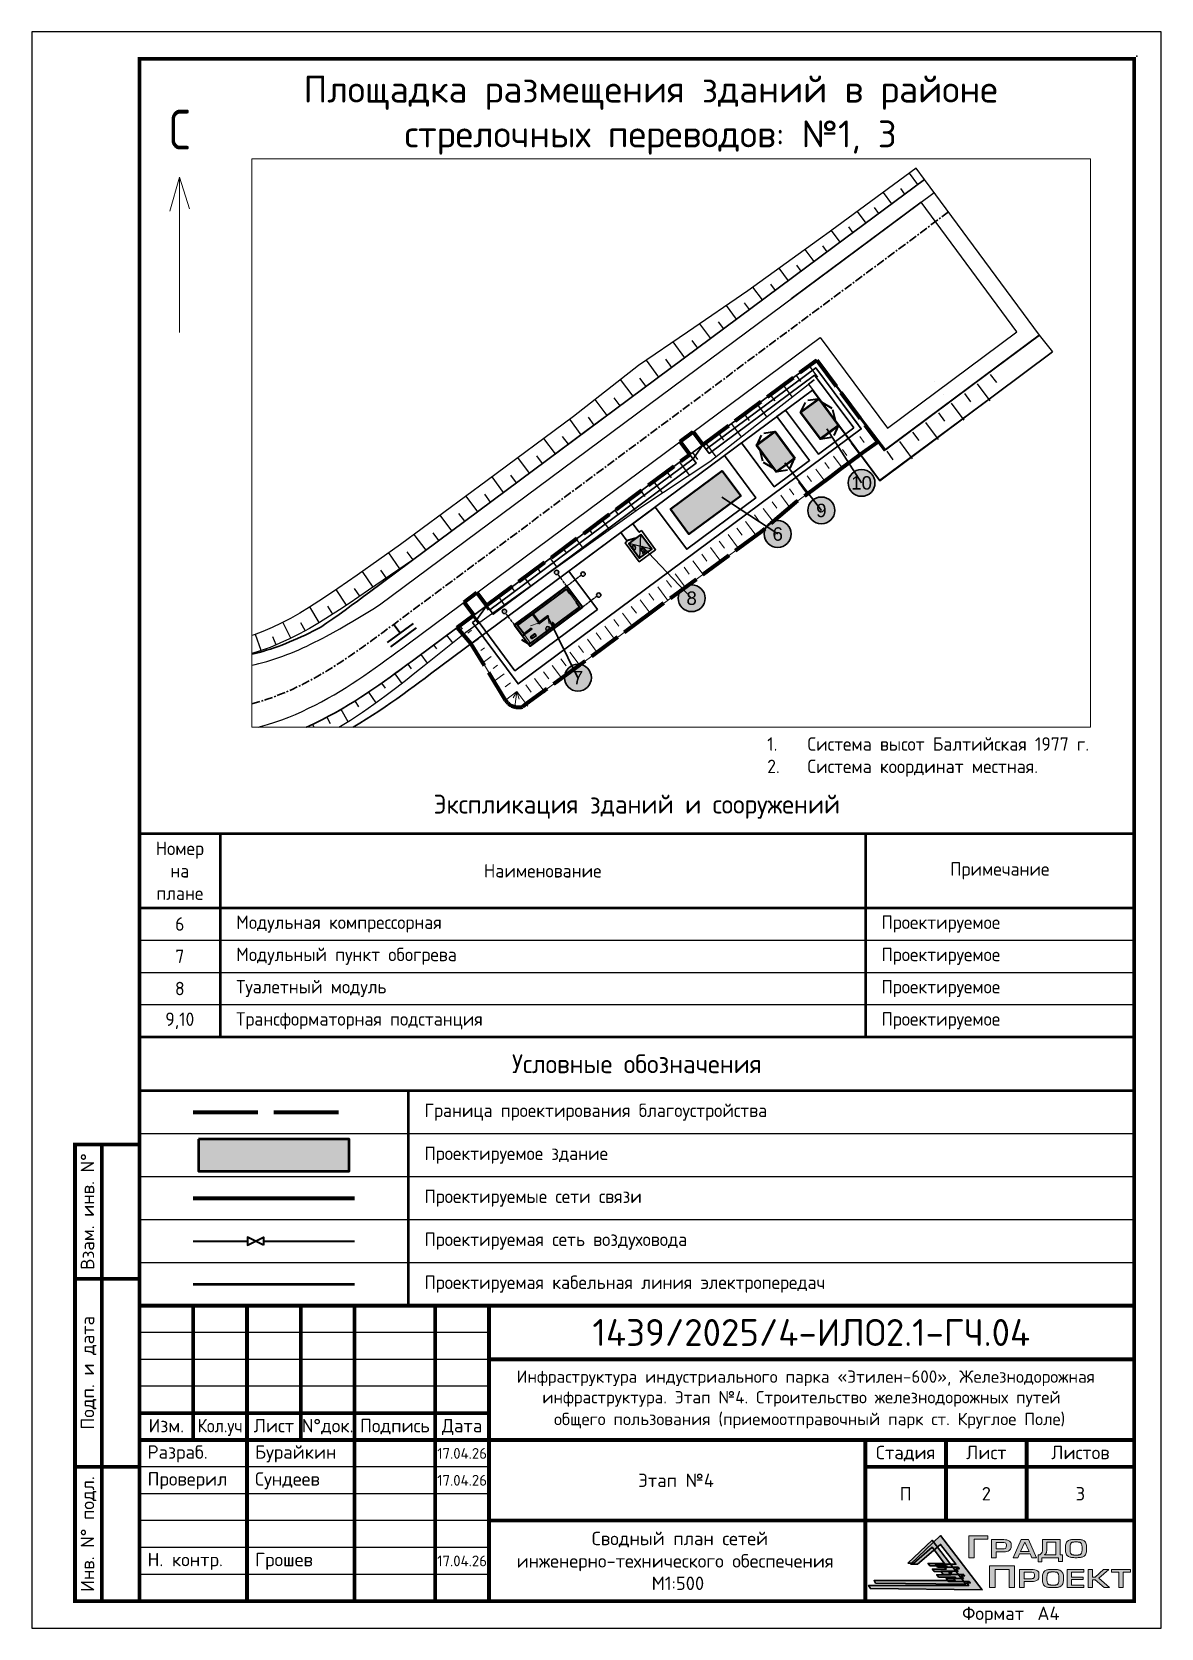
# Paper-space layout '4.2_СПИС' of a CAD drawing. Header units: metres, sheet in millimetres. Extents: x 0 to 210, y 0 to 297.
# The model-space entities are those that its viewports show. They can reach past a viewport. Long polylines and large blocks are cut down to what shows.
import ezdxf
from ezdxf.enums import TextEntityAlignment as Align

# ---------------------------------------------------------------- set-up
doc = ezdxf.new("R2010")
doc.units = ezdxf.units.M
for name, pattern in [('ACAD_ISO02W100', [15, 12, -3]), ('CENTER', [2, 1.25, -0.25, 0.25, -0.25]), ('DASHED2', [0.375, 0.25, -0.125]), ('осевая2', [28.575, 19.05, -3.175, 3.175, -3.175])]:
    doc.linetypes.add(name, pattern=pattern)
doc.layers.add('!Вопросы_замечания', color=1, linetype='Continuous', lineweight=40, plot=False)
for name, color, linetype, lineweight in [('280_ПОР_Откосы планировки', 250, 'Continuous', 20), ('OE_ЭН_Каб. ЛЭП 1 кВ', 6, 'oe452_29dl', 50), ('ВС трубы_2эт', 7, 'Continuous', 40), ('ГП_АД том 3.2.6', 250, 'Continuous', 40), ('ГП_Границы ЗУ', 1, 'Continuous', 50), ('ГП_Контур здания', 1, 'Continuous', 40), ('ГТ_ЭКСПЛИКАЦИЯ', 7, 'Continuous', 30), ('К1', 7, 'Continuous', 70), ('ПД Борт 100.20.08', 32, 'Continuous', 30), ('ПД_Проект_Штрих_Тротуар', 24, 'Continuous', 9)]:
    doc.layers.add(name, color=color, linetype=linetype, lineweight=lineweight)
for name, color, linetype in [('35_Телефон', 7, 'Continuous'), ('_ОФОРМ_Примечания', 7, 'Continuous'), ('_Рамка-текст', 7, 'Continuous'), ('АД_серый', 250, 'Continuous'), ('ВС текст_2эт', 7, 'Continuous'), ('ГП_здания', 7, 'Continuous'), ('ГП_Ограждение', 7, 'ограждение2'), ('ГП_Оси зданий', 10, 'осевая2'), ('ГП_Размеры проезд', 7, 'Continuous'), ('ГП_Размеры проезд @ 0.5', 7, 'Continuous'), ('ПП_Дорога_Покрытия_Газон', 3, 'Continuous'), ('ПП_Рамка_ДинамическийФормат', 7, 'Continuous'), ('Ситуация.Проектные откосы', 94, 'Continuous'), ('ТХ-площадка', 7, 'Continuous'), ('Чиликин. ЭС КТП_1эт', 7, 'Continuous')]:
    doc.layers.add(name, color=color, linetype=linetype)
doc.layers.add('ГП_Штриховка отмостки', color=7, linetype='Continuous', true_color=0xfbfccf)
doc.layers.add('ОНХП-ГП текст', color=98, linetype='Continuous', lineweight=20, true_color=0x000800)
doc.layers.add('помощь', color=1, linetype='Continuous', plot=False)
doc.styles.add('Ck_rus', font='isocpeur.ttf', dxfattribs={"width": 0.8, "oblique": 15, "height": 2.5})
doc.styles.add('Gipronikel', font='GOST Common.ttf')
doc.styles.add('GOST Common', font='GOST Common.ttf')
doc.styles.add('GOST-2.304_Type-B', font='arial.ttf')
doc.styles.add('ISOCPEUR', font='isocpeur.ttf')
doc.styles.add('Line_GUGK', font='', dxfattribs={"height": 1})
doc.styles.get("Standard").update_dxf_attribs({"font": 'arial.ttf'})
doc.styles.add('ГОСТ', font='')
doc.styles.add('СПДС', font='isocpeur.ttf')
doc.styles.add('СПДС 2.5', font='isocpeur.ttf', dxfattribs={"width": 0.8, "height": 2.5})
doc.styles.get('Line_GUGK').set_extended_font_data('Bm431', italic=True)
doc.styles.get('ГОСТ').set_extended_font_data('GOST type A')
doc.linetypes.add('g5_121_t', pattern='A,4,-0.4,["Т",Line_GUGK,S=1,R=0,X=0,Y=-0.5],-1.2,12', length=17.6)
doc.linetypes.add('oe452_29dl', pattern='A,15,-1,["WK",Standard,S=3,R=0,X=0,Y=-1.5],-6,15', length=37)
doc.linetypes.add('ограждение2', pattern='A,6.35,-2.54,[132,ltypeshp.shx,S=2.54,R=0,X=-2.54,Y=0],-2.54,25.4', length=36.83)
doc.dimstyles.new('Ck_Линейный р-р', dxfattribs={"dimscale": 0, "dimtxt": 2.5, "dimasz": 1, "dimexe": 0.5, "dimexo": 0.5, "dimtad": 1, "dimzin": 1, "dimtxsty": 'Ck_rus', "dimblk": 'OBLIQUE', "dimcen": 0, "dimdle": 0.1, "dimadec": 0, "dimazin": 0, "dimtfac": 1, "dimtofl": 0, "dimtmove": 1, "dimatfit": 3, "dimfxl": 1, "dimarcsym": 0})

psp = doc.layouts.new('4.2_СПИС')

# ---------------------------------------------------------------- texts
at = {"layer": '_ОФОРМ_Примечания', "insert": (134.25, 162.08), "char_height": 2.5, "width": 185, "attachment_point": 4, "style": 'GOST Common'}
psp.add_mtext('\\pi-7.5,l10,t10;1.^IСистема высот Балтийская 1977 г.\\P2.^IСистема координат местная.', dxfattribs=at)
at = {"layer": '_Рамка-текст', "char_height": 2, "width": 10, "attachment_point": 5, "line_spacing_factor": 1.1, "style": 'СПДС 2.5'}
for insert in [(80, 32.5), (80, 27.5), (80, 12.5)]:
    psp.add_mtext('{\\W1;17.04.26}', dxfattribs=dict(at, insert=insert))
at = {"layer": 'ВС текст_2эт', "insert": (115.07, 281.51), "char_height": 5, "width": 141.0576, "attachment_point": 5, "style": 'ISOCPEUR'}
psp.add_mtext('Площадка размещения зданий в районе стрелочных переводов: №1, 3', dxfattribs=at)
at = {"layer": 'ОНХП-ГП текст', "ltscale": 250, "insert": (25.53, 282.54), "char_height": 7.42, "width": 67.0666, "attachment_point": 1, "rotation": 359.8271, "style": 'ГОСТ'}
psp.add_mtext('С', dxfattribs=at)

msp = doc.modelspace()

# ---------------------------------------------------------------- blocks, each defined once
blk = doc.blocks.new('*U99')
at = {"layer": 'ПП_Рамка_ДинамическийФормат', "linetype": 'Continuous', "lineweight": 30, "true_color": 0x0c6001}
h = blk.add_hatch(color=88, dxfattribs=at)
h.dxf.hatch_style = 1
h.paths.add_polyline_path([(163.4, 11.89), (168.95, 17.21), (176.72, 7.1), (155.95, 7.34), (155.59, 7.93), (174.24, 7.93), (173.87, 8.41), (174.5, 8.41), (174.28, 8.69), (170.46, 8.69), (170.04, 9.24), (173.23, 9.24), (172.86, 9.72), (173.49, 9.73), (173.27, 10), (169.47, 10), (169.04, 10.56), (172.22, 10.56), (171.86, 11.03), (172.48, 11.04), (172.26, 11.33), (168.45, 11.32), (168.02, 11.87), (171.84, 11.88), (168.98, 15.58), (164.72, 11.89)])
at = {"layer": 'ПП_Рамка_ДинамическийФормат', "linetype": 'Continuous', "lineweight": 30, "true_color": 0x033c8c}
h = blk.add_hatch(color=156, dxfattribs=at)
h.dxf.hatch_style = 1
h.paths.add_polyline_path([(162.93, 12.05), (167.41, 16.35), (173.69, 8.19), (156.92, 8.38), (156.62, 8.85), (171.68, 8.85), (171.39, 9.24), (171.89, 9.24), (171.72, 9.47), (168.63, 9.47), (168.29, 9.91), (170.87, 9.91), (170.57, 10.3), (171.08, 10.3), (170.9, 10.53), (167.83, 10.53), (167.48, 10.98), (170.05, 10.98), (169.76, 11.36), (170.26, 11.36), (170.08, 11.6), (167.01, 11.59), (166.66, 12.04), (169.74, 12.04), (167.44, 15.03), (164, 12.05)])
at = {"layer": 'ПП_Рамка_ДинамическийФормат', "linetype": 'Continuous', "lineweight": 0, "true_color": 0x033c8c}
h = blk.add_hatch(color=156, dxfattribs=at)
h.dxf.hatch_style = 1
h.paths.add_polyline_path([(174.23, 13.1), (175.23, 13.1), (175.23, 16.53), (177.8, 16.53), (177.8, 17.14), (174.23, 17.14)])
h = blk.add_hatch(color=156, dxfattribs=at)
h.dxf.hatch_style = 1
h.paths.add_polyline_path([(181.81, 16.19, 0.129761), (180.77, 16.46), (178.48, 16.46), (178.48, 13.1), (179.33, 13.1), (179.33, 14.21), (180.8, 14.21, 0.148195), (181.76, 14.43, 0.229809), (182.12, 15.01), (182.12, 15.6, 0.271278)])
h.paths.add_polyline_path([(179.32, 15.95), (180.58, 15.95, -0.094959), (180.98, 15.88, -0.198887), (181.19, 15.68, -0.099141), (181.26, 15.31, -0.182798), (181.11, 14.9, -0.188884), (180.82, 14.74, -0.015492), (180.55, 14.72), (179.32, 14.72)], flags=16)
h.paths.add_polyline_path([(185.32, 16.48), (184.01, 16.48), (182.49, 13.1), (183.39, 13.1), (183.65, 13.79), (185.68, 13.79), (185.99, 13.1), (186.83, 13.1)])
h.paths.add_polyline_path([(184.67, 15.96), (185.5, 14.23), (183.87, 14.23)], flags=16)
h.paths.add_polyline_path([(191.21, 16.47), (187.94, 16.47), (187.94, 14.64, -0.224), (187.59, 13.73), (187.48, 13.62), (187.13, 13.62), (187.13, 12.35), (187.83, 12.35), (187.83, 13.1), (190.91, 13.1), (190.91, 12.36), (191.64, 12.36), (191.64, 13.62), (191.21, 13.62)])
h.paths.add_polyline_path([(188.73, 15.97), (190.42, 15.97), (190.42, 13.6), (188.33, 13.6), (188.34, 13.66), (188.41, 13.69), (188.48, 13.76, 0.193412), (188.73, 14.4)], flags=16)
h.paths.add_polyline_path([(182.77, 11.58), (178.11, 11.58), (178.11, 7.56), (179.13, 7.56), (179.13, 10.93), (181.75, 10.93), (181.75, 7.56), (182.77, 7.56)])
h.paths.add_polyline_path([(187.29, 9.47), (187.29, 10.05, 0.311605), (187.01, 10.64, 0.129761), (185.97, 10.91), (183.68, 10.91), (183.68, 7.56), (184.53, 7.56), (184.53, 8.66), (186, 8.66, 0.148195), (186.96, 8.89, 0.267677)])
h.paths.add_polyline_path([(184.53, 10.41), (185.78, 10.41, -0.094959), (186.19, 10.33, -0.198887), (186.4, 10.13, -0.099141), (186.47, 9.76, -0.182798), (186.32, 9.35, -0.188884), (186.03, 9.2, -0.015492), (185.76, 9.18), (184.53, 9.18)], flags=16)
h.paths.add_polyline_path([(195.51, 9.48), (193.33, 9.48), (193.33, 10.41), (195.61, 10.41), (195.61, 10.91), (192.53, 10.91), (192.53, 7.56), (195.61, 7.56), (195.61, 8.01), (193.33, 8.01), (193.33, 9.04), (195.51, 9.04)])
h.paths.add_polyline_path([(197.25, 10.91), (196.45, 10.91), (196.45, 7.56), (197.25, 7.56), (197.25, 9), (197.73, 9), (199.41, 7.56), (200.42, 7.56), (198.4, 9.26), (200.26, 10.91), (199.28, 10.91), (197.72, 9.5), (197.25, 9.5)])
h.paths.add_polyline_path([(202.96, 10.4), (204.32, 10.4), (204.32, 10.91), (200.79, 10.91), (200.79, 10.4), (202.15, 10.4), (202.15, 7.56), (202.96, 7.56)])
h = blk.add_hatch(color=156, dxfattribs=at)
h.dxf.hatch_style = 1
edge = h.paths.add_edge_path()
edge.add_spline(control_points=[(194.18, 13.1), (194.31, 13.1), (194.55, 13.1), (194.88, 13.12), (195.17, 13.17), (195.43, 13.26), (195.66, 13.35), (195.86, 13.54), (196.04, 13.82), (196.16, 14.32), (196.15, 14.7), (196.14, 14.94), (196.14, 15.1), (196.14, 15.39), (196.04, 15.79), (195.86, 16.07), (195.66, 16.26), (195.43, 16.36), (195.17, 16.45), (194.88, 16.5), (194.55, 16.51), (194.31, 16.51), (194.18, 16.51), (194.05, 16.51), (193.82, 16.51), (193.49, 16.5), (193.2, 16.45), (192.94, 16.36), (192.71, 16.26), (192.51, 16.07), (192.33, 15.79), (192.23, 15.39), (192.23, 15.1), (192.23, 14.94), (192.22, 14.7), (192.21, 14.32), (192.33, 13.82), (192.51, 13.54), (192.71, 13.35), (192.94, 13.26), (193.2, 13.17), (193.49, 13.12), (193.82, 13.1), (194.05, 13.1), (194.18, 13.1)], knot_values=[0, 0, 0, 0, 0.392432, 0.709081, 0.998708, 1.278127, 1.53821, 1.728059, 2.110629, 2.5013, 3.242256, 3.242256, 3.242256, 3.711066, 4.101736, 4.484307, 4.674156, 4.934238, 5.213657, 5.503284, 5.819934, 6.212366, 6.212366, 6.212366, 6.590896, 6.907546, 7.197173, 7.476592, 7.736674, 7.926524, 8.309094, 8.699764, 9.168574, 9.168574, 9.168574, 9.90953, 10.300201, 10.682771, 10.87262, 11.132703, 11.412122, 11.701749, 12.018398, 12.396929, 12.396929, 12.396929, 12.396929], degree=3, periodic=0)
edge = h.paths.add_edge_path(flags=16)
edge.add_spline(control_points=[(193.07, 14.94), (193.07, 14.88), (193.07, 14.8), (193.07, 14.81), (193.07, 14.69), (193.06, 14.48), (193.1, 14.21), (193.14, 14), (193.23, 13.87), (193.29, 13.75), (193.41, 13.68), (193.54, 13.61), (193.7, 13.6), (193.89, 13.59), (194.04, 13.58), (194.15, 13.58), (194.18, 13.58), (194.22, 13.58), (194.32, 13.58), (194.48, 13.59), (194.66, 13.6), (194.83, 13.61), (194.96, 13.68), (195.07, 13.74), (195.14, 13.87), (195.22, 13.99), (195.27, 14.2), (195.31, 14.47), (195.3, 14.69), (195.3, 14.81), (195.3, 14.93), (195.31, 15.14), (195.27, 15.41), (195.23, 15.62), (195.14, 15.75), (195.07, 15.87), (194.96, 15.93), (194.83, 16), (194.66, 16.01), (194.48, 16.02), (194.32, 16.03), (194.22, 16.03), (194.19, 16.03), (194.15, 16.03), (194.05, 16.03), (193.89, 16.02), (193.71, 16.01), (193.54, 16), (193.41, 15.93), (193.3, 15.87), (193.23, 15.75), (193.15, 15.62), (193.1, 15.41), (193.06, 15.14), (193.07, 15), (193.07, 14.94)], knot_values=[0, 0, 0, 0, 1, 2, 3, 4, 5, 6, 7, 8, 9, 10, 11, 12, 13, 14, 15, 16, 17, 18, 19, 20, 21, 22, 23, 24, 25, 26, 27, 28, 29, 30, 31, 32, 33, 34, 35, 36, 37, 38, 39, 40, 41, 42, 43, 44, 45, 46, 47, 48, 49, 50, 51, 52, 53, 53, 53, 53], degree=3, periodic=0)
h = blk.add_hatch(color=156, dxfattribs=at)
h.dxf.hatch_style = 1
edge = h.paths.add_edge_path()
edge.add_spline(control_points=[(189.88, 7.56), (190.01, 7.56), (190.25, 7.56), (190.58, 7.56), (190.87, 7.58), (191.14, 7.67), (191.36, 7.76), (191.57, 7.96), (191.74, 8.23), (191.86, 8.73), (191.85, 9.11), (191.85, 9.36), (191.85, 9.51), (191.85, 9.8), (191.74, 10.21), (191.57, 10.48), (191.36, 10.68), (191.14, 10.77), (190.87, 10.86), (190.58, 10.91), (190.25, 10.91), (190.01, 10.91), (189.88, 10.91), (189.76, 10.91), (189.52, 10.91), (189.2, 10.91), (188.9, 10.86), (188.64, 10.77), (188.41, 10.68), (188.21, 10.48), (188.04, 10.21), (187.93, 9.8), (187.93, 9.51), (187.93, 9.36), (187.92, 9.11), (187.91, 8.73), (188.04, 8.23), (188.21, 7.96), (188.41, 7.76), (188.64, 7.67), (188.9, 7.58), (189.2, 7.56), (189.52, 7.56), (189.76, 7.56), (189.88, 7.56)], knot_values=[0, 0, 0, 0, 0.392432, 0.709081, 0.998708, 1.278127, 1.53821, 1.728059, 2.110629, 2.5013, 3.242256, 3.242256, 3.242256, 3.711066, 4.101736, 4.484307, 4.674156, 4.934238, 5.213657, 5.503284, 5.819934, 6.212366, 6.212366, 6.212366, 6.590896, 6.907546, 7.197173, 7.476592, 7.736674, 7.926524, 8.309094, 8.699764, 9.168574, 9.168574, 9.168574, 9.90953, 10.300201, 10.682771, 10.87262, 11.132703, 11.412122, 11.701749, 12.018398, 12.396929, 12.396929, 12.396929, 12.396929], degree=3, periodic=0)
edge = h.paths.add_edge_path(flags=16)
edge.add_spline(control_points=[(188.77, 9.35), (188.78, 9.3), (188.78, 9.22), (188.78, 9.22), (188.77, 9.11), (188.77, 8.89), (188.81, 8.62), (188.85, 8.41), (188.93, 8.28), (189, 8.16), (189.11, 8.1), (189.24, 8.03), (189.41, 8.02), (189.59, 8), (189.75, 8), (189.85, 8), (189.89, 8), (189.92, 8), (190.03, 8), (190.19, 8), (190.37, 8.01), (190.53, 8.02), (190.66, 8.09), (190.78, 8.16), (190.85, 8.28), (190.93, 8.4), (190.97, 8.61), (191.01, 8.88), (191.01, 9.1), (191, 9.22), (191.01, 9.34), (191.01, 9.55), (190.97, 9.82), (190.93, 10.03), (190.85, 10.16), (190.78, 10.28), (190.67, 10.34), (190.53, 10.42), (190.37, 10.42), (190.19, 10.44), (190.03, 10.44), (189.93, 10.44), (189.89, 10.44), (189.85, 10.44), (189.75, 10.44), (189.59, 10.44), (189.41, 10.42), (189.25, 10.41), (189.11, 10.34), (189, 10.28), (188.93, 10.16), (188.85, 10.03), (188.81, 9.82), (188.77, 9.55), (188.77, 9.41), (188.77, 9.35)], knot_values=[0, 0, 0, 0, 1, 2, 3, 4, 5, 6, 7, 8, 9, 10, 11, 12, 13, 14, 15, 16, 17, 18, 19, 20, 21, 22, 23, 24, 25, 26, 27, 28, 29, 30, 31, 32, 33, 34, 35, 36, 37, 38, 39, 40, 41, 42, 43, 44, 45, 46, 47, 48, 49, 50, 51, 52, 53, 53, 53, 53], degree=3, periodic=0)
at = {"layer": 'ПП_Рамка_ДинамическийФормат'}
blk.add_lwpolyline([(0, 0), (210, 0), (210, 297), (0, 297)], close=True, dxfattribs=at)
at = {"layer": 'ПП_Рамка_ДинамическийФормат', "const_width": 0.7}
for points in [[(20, 5), (205, 5), (205, 292), (20, 292)], [(8, 5), (20, 5), (20, 90), (8, 90)], [(20, 60), (20, 5), (205, 5), (205, 60)]]:
    blk.add_lwpolyline(points, close=True, dxfattribs=at)
for points in [[(13, 5), (13, 90)], [(20, 65), (8, 65)], [(30, 60), (30, 35)], [(40, 60), (40, 5)], [(50, 60), (50, 35)], [(60, 60), (60, 5)], [(75, 60), (75, 5)], [(85, 60), (85, 5)], [(85, 50), (205, 50)], [(85, 40), (20, 40)], [(85, 35), (20, 35)], [(85, 35), (205, 35)], [(155, 35), (155, 5)], [(170, 35), (170, 20)], [(185, 35), (185, 20)], [(20, 30), (8, 30)], [(205, 30), (155, 30)], [(85, 20), (205, 20)]]:
    blk.add_lwpolyline(points, dxfattribs=at)
at = {"layer": 'ПП_Рамка_ДинамическийФормат'}
for points in [[(85, 55), (20, 55)], [(85, 50), (20, 50)], [(85, 45), (20, 45)], [(85, 30), (20, 30)], [(85, 25), (20, 25)], [(85, 20), (20, 20)], [(85, 15), (20, 15)], [(85, 10), (20, 10)]]:
    blk.add_lwpolyline(points, dxfattribs=at)
at = {"layer": 'ПП_Рамка_ДинамическийФормат', "color": 88, "linetype": 'Continuous', "lineweight": 30, "true_color": 0x0c6001}
blk.add_lwpolyline([(163.4, 11.89), (168.95, 17.21), (176.72, 7.1), (155.95, 7.34), (155.59, 7.93), (174.24, 7.93), (173.87, 8.41), (174.5, 8.41), (174.28, 8.69), (170.46, 8.69), (170.04, 9.24), (173.23, 9.24), (172.86, 9.72), (173.49, 9.73), (173.27, 10), (169.47, 10), (169.04, 10.56), (172.22, 10.56), (171.86, 11.03), (172.48, 11.04), (172.26, 11.33), (168.45, 11.32), (168.02, 11.87), (171.84, 11.88), (168.98, 15.58), (164.72, 11.89)], close=True, dxfattribs=at)
at = {"layer": 'ПП_Рамка_ДинамическийФормат', "color": 7, "linetype": 'Continuous', "lineweight": 30, "true_color": 0xffffff}
blk.add_lwpolyline([(162.93, 12.05), (167.41, 16.35), (173.69, 8.19), (156.92, 8.38), (156.62, 8.85), (171.68, 8.85), (171.39, 9.24), (171.89, 9.24), (171.72, 9.47), (168.63, 9.47), (168.29, 9.91), (170.87, 9.91), (170.57, 10.3), (171.08, 10.3), (170.9, 10.53), (167.83, 10.53), (167.48, 10.98), (170.05, 10.98), (169.76, 11.36), (170.26, 11.36), (170.08, 11.6), (167.01, 11.59), (166.66, 12.04), (169.74, 12.04), (167.44, 15.03), (164, 12.05)], close=True, dxfattribs=at)
at = {"layer": 'ПП_Рамка_ДинамическийФормат', "color": 156, "linetype": 'Continuous', "lineweight": 0, "true_color": 0x033c8c}
blk.add_lwpolyline([(174.23, 13.1), (174.23, 17.14), (177.8, 17.14), (177.8, 16.53), (175.23, 16.53), (175.23, 13.1), (174.23, 13.1)], dxfattribs=at)
for points in [[(178.48, 13.1), (178.48, 16.46), (180.77, 16.46, -0.129761), (181.81, 16.19, -0.271278), (182.12, 15.6), (182.12, 15.01, -0.229809), (181.76, 14.43, -0.148195), (180.8, 14.21), (179.33, 14.21), (179.33, 13.1), (178.48, 13.1)], [(187.94, 16.47), (191.21, 16.47), (191.21, 13.62), (191.64, 13.62), (191.64, 12.36), (190.91, 12.36), (190.91, 13.1), (187.83, 13.1), (187.83, 12.35), (187.13, 12.35), (187.13, 13.62), (187.48, 13.62), (187.59, 13.73, 0.224), (187.94, 14.64), (187.94, 16.47)], [(183.68, 7.56), (183.68, 10.91), (185.97, 10.91, -0.129761), (187.01, 10.64, -0.311605), (187.29, 10.05), (187.29, 9.47, -0.267677), (186.96, 8.89, -0.148195), (186, 8.66), (184.53, 8.66), (184.53, 7.56), (183.68, 7.56)]]:
    blk.add_lwpolyline(points, format="xyb", dxfattribs=at)
for points in [[(179.32, 15.95), (180.58, 15.95, -0.094959), (180.98, 15.88, -0.198887), (181.19, 15.68, -0.099141), (181.26, 15.31, -0.182798), (181.11, 14.9, -0.188884), (180.82, 14.74, -0.015492), (180.55, 14.72), (179.32, 14.72), (179.32, 15.95)], [(188.73, 15.97), (190.42, 15.97), (190.42, 13.6), (188.33, 13.6), (188.34, 13.66), (188.41, 13.69), (188.48, 13.76, 0.193412), (188.73, 14.4), (188.73, 15.97)], [(184.53, 10.41), (185.78, 10.41, -0.094959), (186.19, 10.33, -0.198887), (186.4, 10.13, -0.099141), (186.47, 9.76, -0.182798), (186.32, 9.35, -0.188884), (186.03, 9.2, -0.015492), (185.76, 9.18), (184.53, 9.18), (184.53, 10.41)]]:
    blk.add_lwpolyline(points, format="xyb", close=True, dxfattribs=at)
for points in [[(182.49, 13.1), (184.01, 16.48), (185.32, 16.48), (186.83, 13.1), (185.99, 13.1), (185.68, 13.79), (183.65, 13.79), (183.39, 13.1)], [(183.87, 14.23), (185.5, 14.23), (184.67, 15.96), (183.87, 14.23)], [(182.77, 7.56), (182.77, 11.58), (178.11, 11.58), (178.11, 7.56), (179.13, 7.56), (179.13, 10.93), (181.75, 10.93), (181.75, 7.56)], [(192.53, 10.91), (192.53, 7.56), (195.61, 7.56), (195.61, 8.01), (193.33, 8.01), (193.33, 9.04), (195.51, 9.04), (195.51, 9.48), (193.33, 9.48), (193.33, 10.41), (195.61, 10.41), (195.61, 10.91)], [(196.45, 10.91), (197.25, 10.91), (197.25, 9.5), (197.72, 9.5), (199.28, 10.91), (200.26, 10.91), (198.4, 9.26), (200.42, 7.56), (199.41, 7.56), (197.73, 9), (197.25, 9), (197.25, 7.56), (196.45, 7.56)], [(202.15, 7.56), (202.15, 10.4), (200.79, 10.4), (200.79, 10.91), (204.32, 10.91), (204.32, 10.4), (202.96, 10.4), (202.96, 7.56)]]:
    blk.add_lwpolyline(points, close=True, dxfattribs=at)
for points in [[(194.18, 13.1), (194.31, 13.1), (194.55, 13.1), (194.88, 13.12), (195.17, 13.17), (195.43, 13.26), (195.66, 13.35), (195.86, 13.54), (196.04, 13.82), (196.16, 14.32), (196.15, 14.7), (196.14, 14.94), (196.14, 15.1), (196.14, 15.39), (196.04, 15.79), (195.86, 16.07), (195.66, 16.26), (195.43, 16.36), (195.17, 16.45), (194.88, 16.5), (194.55, 16.51), (194.31, 16.51), (194.18, 16.51), (194.05, 16.51), (193.82, 16.51), (193.49, 16.5), (193.2, 16.45), (192.94, 16.36), (192.71, 16.26), (192.51, 16.07), (192.33, 15.79), (192.23, 15.39), (192.23, 15.1), (192.23, 14.94), (192.22, 14.7), (192.21, 14.32), (192.33, 13.82), (192.51, 13.54), (192.71, 13.35), (192.94, 13.26), (193.2, 13.17), (193.49, 13.12), (193.82, 13.1), (194.05, 13.1), (194.18, 13.1)], [(189.88, 7.56), (190.01, 7.56), (190.25, 7.56), (190.58, 7.56), (190.87, 7.58), (191.14, 7.67), (191.36, 7.76), (191.57, 7.96), (191.74, 8.23), (191.86, 8.73), (191.85, 9.11), (191.85, 9.36), (191.85, 9.51), (191.85, 9.8), (191.74, 10.21), (191.57, 10.48), (191.36, 10.68), (191.14, 10.77), (190.87, 10.86), (190.58, 10.91), (190.25, 10.91), (190.01, 10.91), (189.88, 10.91), (189.76, 10.91), (189.52, 10.91), (189.2, 10.91), (188.9, 10.86), (188.64, 10.77), (188.41, 10.68), (188.21, 10.48), (188.04, 10.21), (187.93, 9.8), (187.93, 9.51), (187.93, 9.36), (187.92, 9.11), (187.91, 8.73), (188.04, 8.23), (188.21, 7.96), (188.41, 7.76), (188.64, 7.67), (188.9, 7.58), (189.2, 7.56), (189.52, 7.56), (189.76, 7.56), (189.88, 7.56)]]:
    blk.add_open_spline(points, degree=3, knots=[0, 0, 0, 0, 0.392432, 0.709081, 0.998708, 1.278127, 1.53821, 1.728059, 2.110629, 2.5013, 3.242256, 3.242256, 3.242256, 3.711066, 4.101736, 4.484307, 4.674156, 4.934238, 5.213657, 5.503284, 5.819934, 6.212366, 6.212366, 6.212366, 6.590896, 6.907546, 7.197173, 7.476592, 7.736674, 7.926524, 8.309094, 8.699764, 9.168574, 9.168574, 9.168574, 9.90953, 10.300201, 10.682771, 10.87262, 11.132703, 11.412122, 11.701749, 12.018398, 12.396929, 12.396929, 12.396929, 12.396929], dxfattribs=at)
for points in [[(193.07, 14.94), (193.07, 14.88), (193.07, 14.8), (193.07, 14.81), (193.07, 14.69), (193.06, 14.48), (193.1, 14.21), (193.14, 14), (193.23, 13.87), (193.29, 13.75), (193.41, 13.68), (193.54, 13.61), (193.7, 13.6), (193.89, 13.59), (194.04, 13.58), (194.15, 13.58), (194.18, 13.58), (194.22, 13.58), (194.32, 13.58), (194.48, 13.59), (194.66, 13.6), (194.83, 13.61), (194.96, 13.68), (195.07, 13.74), (195.14, 13.87), (195.22, 13.99), (195.27, 14.2), (195.31, 14.47), (195.3, 14.69), (195.3, 14.81), (195.3, 14.93), (195.31, 15.14), (195.27, 15.41), (195.23, 15.62), (195.14, 15.75), (195.07, 15.87), (194.96, 15.93), (194.83, 16), (194.66, 16.01), (194.48, 16.02), (194.32, 16.03), (194.22, 16.03), (194.19, 16.03), (194.15, 16.03), (194.05, 16.03), (193.89, 16.02), (193.71, 16.01), (193.54, 16), (193.41, 15.93), (193.3, 15.87), (193.23, 15.75), (193.15, 15.62), (193.1, 15.41), (193.06, 15.14), (193.07, 15), (193.07, 14.94)], [(188.77, 9.35), (188.78, 9.3), (188.78, 9.22), (188.78, 9.22), (188.77, 9.11), (188.77, 8.89), (188.81, 8.62), (188.85, 8.41), (188.93, 8.28), (189, 8.16), (189.11, 8.1), (189.24, 8.03), (189.41, 8.02), (189.59, 8), (189.75, 8), (189.85, 8), (189.89, 8), (189.92, 8), (190.03, 8), (190.19, 8), (190.37, 8.01), (190.53, 8.02), (190.66, 8.09), (190.78, 8.16), (190.85, 8.28), (190.93, 8.4), (190.97, 8.61), (191.01, 8.88), (191.01, 9.1), (191, 9.22), (191.01, 9.34), (191.01, 9.55), (190.97, 9.82), (190.93, 10.03), (190.85, 10.16), (190.78, 10.28), (190.67, 10.34), (190.53, 10.42), (190.37, 10.42), (190.19, 10.44), (190.03, 10.44), (189.93, 10.44), (189.89, 10.44), (189.85, 10.44), (189.75, 10.44), (189.59, 10.44), (189.41, 10.42), (189.25, 10.41), (189.11, 10.34), (189, 10.28), (188.93, 10.16), (188.85, 10.03), (188.81, 9.82), (188.77, 9.55), (188.77, 9.41), (188.77, 9.35)]]:
    blk.add_open_spline(points, degree=3, dxfattribs=at)
at = {"layer": 'ПП_Рамка_ДинамическийФормат'}
blk.add_point((205.5, 292.5), dxfattribs=at)
at = {"layer": 'ПП_Рамка_ДинамическийФормат', "style": 'ISOCPEUR'}
for s, p in [('Взам. инв. N%%D', (12.33, 77.5)), ('Подп. и дата', (12.33, 47.5)), ('Инв. N%%D подл.', (12.33, 17.5))]:
    blk.add_text(s, height=2.5, rotation=90, dxfattribs=at).set_placement(p, align=Align.BOTTOM_CENTER)
at = {"layer": 'ПП_Рамка_ДинамическийФормат', "style": 'СПДС'}
for s, p in [('Изм.', (25, 35.67)), ('Лист', (45, 35.67)), ('N%%Dдок.', (55, 35.67)), ('Подпись', (67.5, 35.67)), ('Дата', (80, 35.67)), ('Стадия', (162.5, 30.67)), ('Лист', (177.5, 30.67)), ('Листов', (195, 30.67))]:
    blk.add_text(s, height=2.5, dxfattribs=at).set_placement(p, align=Align.BOTTOM_CENTER)
at = {"layer": 'ПП_Рамка_ДинамическийФормат', "style": 'СПДС', "width": 0.9}
blk.add_text('Кол.уч', height=2.5, dxfattribs=at).set_placement((35, 35.67), align=Align.BOTTOM_CENTER)
at = {"layer": 'ПП_Рамка_ДинамическийФормат', "style": 'ISOCPEUR'}
blk.add_text('Формат', height=2.5, dxfattribs=at).set_placement((173, 1.5))
at = {"layer": 'ПП_Рамка_ДинамическийФормат', "style": 'СПДС', "flags": 4}
for tag, height, p in [('ШИФР', 5, (145, 55)), ('ОБЪЕКТ', 2.5, (145, 42.5)), ('ПОДОБЪЕКТ', 2.5, (120, 27.5)), ('СТАДИЯ', 2.5, (162.5, 25)), ('ЛИСТ', 2.5, (177.5, 25)), ('ЛИСТОВ', 2.5, (195, 25)), ('ЧЕРТЕЖ', 2.5, (120, 12.5))]:
    blk.add_attdef(tag, text='', height=height, dxfattribs=at).set_placement(p, align=Align.MIDDLE_CENTER)
at = {"layer": 'ПП_Рамка_ДинамическийФормат', "style": 'СПДС'}
for tag, p, flags in [('СПЕЦ_1', (21.5, 31.5), 12), ('ФАМИЛИЯ_1', (41.5, 31.5), 4), ('СПЕЦ_2', (21.5, 26.5), 12), ('ФАМИЛИЯ_2', (41.5, 26.5), 4), ('СПЕЦ_3', (21.5, 21.5), 12), ('ФАМИЛИЯ_3', (41.5, 21.5), 4), ('СПЕЦ_4', (21.5, 16.5), 12), ('ФАМИЛИЯ_4', (41.5, 16.5), 4), ('СПЕЦ_5', (21.5, 11.5), 12), ('ФАМИЛИЯ_5', (41.5, 11.5), 4), ('СПЕЦ_6', (21.5, 6.5), 12), ('ФАМИЛИЯ_6', (41.5, 6.5), 4)]:
    blk.add_attdef(tag, p, '', height=2.5, dxfattribs=dict(at, flags=flags))
blk.add_attdef('ФОРМАТ', (187, 1.5), '', height=2.5, dxfattribs=at)
blk = doc.blocks.new('*T102')
at = {"layer": '_ОФОРМ_Примечания', "color": 0, "lineweight": 50, "transparency": 16777216}
for p, q in [((0, 0), (185, 0)), ((0, 0), (0, -50)), ((185, 0), (185, -50)), ((0, -10), (185, -10)), ((50, -10), (50, -50))]:
    blk.add_line(p, q, dxfattribs=at)
at = {"layer": '_ОФОРМ_Примечания', "color": 0, "lineweight": -2, "transparency": 16777216}
for p, q in [((0, -18), (185, -18)), ((0, -26), (185, -26)), ((0, -34), (185, -34)), ((0, -42), (185, -42)), ((0, -50), (185, -50))]:
    blk.add_line(p, q, dxfattribs=at)
at = {"layer": '_ОФОРМ_Примечания', "transparency": 16777216}
for s, insert, char_height, width, attachment_point, style in [('Условные обозначения', (92.5, -5), 3.5, 182, 5, 'Gipronikel'), ('Граница проектирования благоустройства', (53, -14), 2.5, 129, 4, 'GOST Common'), ('Проектируемое здание', (53, -22), 2.5, 129, 4, 'GOST Common'), ('Проектируемые сети связи', (53, -30), 2.5, 129, 4, 'GOST Common'), ('Проектируемая сеть воздуховода', (53, -38), 2.5, 129, 4, 'GOST Common'), ('Проектируемая кабельная линия электропередач', (53, -46), 2.5, 129, 4, 'GOST Common')]:
    blk.add_mtext(s, dxfattribs=dict(at, insert=insert, char_height=char_height, width=width, attachment_point=attachment_point, style=style))
blk = doc.blocks.new('*U105')
at = {"layer": 'ГТ_ЭКСПЛИКАЦИЯ', "linetype": 'g5_121_t', "true_color": 0xffffff}
h = blk.add_hatch(color=7, dxfattribs=at)
h.dxf.hatch_style = 1
edge = h.paths.add_edge_path()
edge.add_arc((0, 0), 2.5, 0, 360)
at = {"layer": 'ГТ_ЭКСПЛИКАЦИЯ'}
blk.add_lwpolyline([(0, 0), (-5.62, 11.31)], dxfattribs=at)
blk.add_circle((0, 0), 2.5, dxfattribs=at)
at = {"layer": 'ГТ_ЭКСПЛИКАЦИЯ', "color": 18, "lineweight": 50, "true_color": 0x000000, "style": 'GOST-2.304_Type-B'}
blk.add_attdef('№', text='', height=2.5, dxfattribs=at).set_placement((0, 0), align=Align.MIDDLE_CENTER)
blk = doc.blocks.new('*U45')
at = {"layer": 'ГТ_ЭКСПЛИКАЦИЯ', "linetype": 'g5_121_t', "true_color": 0xffffff}
h = blk.add_hatch(color=7, dxfattribs=at)
h.dxf.hatch_style = 1
edge = h.paths.add_edge_path()
edge.add_arc((0, 0), 2.5, 0, 360)
at = {"layer": 'ГТ_ЭКСПЛИКАЦИЯ'}
blk.add_lwpolyline([(0, 0), (-9.17, 9.69)], dxfattribs=at)
blk.add_circle((0, 0), 2.5, dxfattribs=at)
at = {"layer": 'ГТ_ЭКСПЛИКАЦИЯ', "color": 18, "lineweight": 50, "true_color": 0x000000, "style": 'GOST-2.304_Type-B'}
blk.add_attdef('№', text='', height=2.5, dxfattribs=at).set_placement((0, 0), align=Align.MIDDLE_CENTER)
blk = doc.blocks.new('*U104')
at = {"layer": 'ГТ_ЭКСПЛИКАЦИЯ', "linetype": 'g5_121_t', "true_color": 0xffffff}
h = blk.add_hatch(color=7, dxfattribs=at)
h.dxf.hatch_style = 1
edge = h.paths.add_edge_path()
edge.add_arc((0, 0), 2.5, 0, 360)
at = {"layer": 'ГТ_ЭКСПЛИКАЦИЯ'}
blk.add_lwpolyline([(0, 0), (-10.42, 6.85)], dxfattribs=at)
blk.add_circle((0, 0), 2.5, dxfattribs=at)
at = {"layer": 'ГТ_ЭКСПЛИКАЦИЯ', "color": 18, "lineweight": 50, "true_color": 0x000000, "style": 'GOST-2.304_Type-B'}
blk.add_attdef('№', text='', height=2.5, dxfattribs=at).set_placement((0, 0), align=Align.MIDDLE_CENTER)
blk = doc.blocks.new('*U47')
at = {"layer": 'ГТ_ЭКСПЛИКАЦИЯ', "linetype": 'g5_121_t', "true_color": 0xffffff}
h = blk.add_hatch(color=7, dxfattribs=at)
h.dxf.hatch_style = 1
edge = h.paths.add_edge_path()
edge.add_arc((0, 0), 2.5, 0, 360)
at = {"layer": 'ГТ_ЭКСПЛИКАЦИЯ'}
blk.add_lwpolyline([(0, 0), (-6.82, 8.88)], dxfattribs=at)
blk.add_circle((0, 0), 2.5, dxfattribs=at)
at = {"layer": 'ГТ_ЭКСПЛИКАЦИЯ', "color": 18, "lineweight": 50, "true_color": 0x000000, "style": 'GOST-2.304_Type-B'}
blk.add_attdef('№', text='', height=2.5, dxfattribs=at).set_placement((0, 0), align=Align.MIDDLE_CENTER)
blk = doc.blocks.new('*U46')
at = {"layer": 'ГТ_ЭКСПЛИКАЦИЯ', "linetype": 'g5_121_t', "true_color": 0xffffff}
h = blk.add_hatch(color=7, dxfattribs=at)
h.dxf.hatch_style = 1
edge = h.paths.add_edge_path()
edge.add_arc((0, 0), 2.5, 0, 360)
at = {"layer": 'ГТ_ЭКСПЛИКАЦИЯ'}
blk.add_lwpolyline([(0, 0), (-6.48, 10.06)], dxfattribs=at)
blk.add_circle((0, 0), 2.5, dxfattribs=at)
at = {"layer": 'ГТ_ЭКСПЛИКАЦИЯ', "color": 18, "lineweight": 50, "true_color": 0x000000, "style": 'GOST-2.304_Type-B'}
blk.add_attdef('№', text='', height=2.5, dxfattribs=at).set_placement((0, 0), align=Align.MIDDLE_CENTER)
blk = doc.blocks.new('*T103')
at = {"layer": '_ОФОРМ_Примечания', "color": 0, "lineweight": 50, "transparency": 16777216}
for p, q in [((0, -10), (185, -10)), ((0, -10), (0, -47.83)), ((15, -10), (15, -47.83)), ((135, -10), (135, -47.83)), ((185, -10), (185, -47.83)), ((0, -23.83), (185, -23.83))]:
    blk.add_line(p, q, dxfattribs=at)
at = {"layer": '_ОФОРМ_Примечания', "color": 0, "lineweight": -2, "transparency": 16777216}
for p, q in [((0, -29.83), (185, -29.83)), ((0, -35.83), (185, -35.83)), ((0, -41.83), (185, -41.83)), ((0, -47.83), (185, -47.83))]:
    blk.add_line(p, q, dxfattribs=at)
at = {"layer": '_ОФОРМ_Примечания', "transparency": 16777216}
for s, insert, char_height, width, attachment_point, style in [('Экспликация зданий и сооружений ', (92.5, -5), 3.5, 182, 5, 'Gipronikel'), ('Номер на плане', (7.5, -16.92), 2.5, 12, 5, 'Gipronikel'), ('{\\fGOST Common|b0|i0|c204|p34;\\C256;Наименование}', (75, -16.92), 2.5, 117, 5, 'Gipronikel'), ('Примечание', (160, -16.92), 2.5, 47, 5, 'Gipronikel'), ('6', (7.5, -26.83), 2.5, 12, 5, 'GOST Common'), ('Модульная компрессорная', (18, -26.83), 2.5, 114, 4, 'GOST Common'), ('Проектируемое', (138, -26.83), 2.5, 44, 4, 'GOST Common'), ('7', (7.5, -32.83), 2.5, 12, 5, 'GOST Common'), ('Модульный пункт обогрева', (18, -32.83), 2.5, 114, 4, 'GOST Common'), ('Проектируемое', (138, -32.83), 2.5, 44, 4, 'GOST Common'), ('8', (7.5, -38.83), 2.5, 12, 5, 'GOST Common'), ('Туалетный модуль', (18, -38.83), 2.5, 114, 4, 'GOST Common'), ('Проектируемое', (138, -38.83), 2.5, 44, 4, 'GOST Common'), ('9,10', (7.5, -44.83), 2.5, 12, 5, 'GOST Common'), ('Трансформаторная подстанция', (18, -44.83), 2.5, 114, 4, 'GOST Common'), ('Проектируемое', (138, -44.83), 2.5, 44, 4, 'GOST Common')]:
    blk.add_mtext(s, dxfattribs=dict(at, insert=insert, char_height=char_height, width=width, attachment_point=attachment_point, style=style))
blk = doc.blocks.new('КТП-100 кВА')
at = {"layer": 'ГП_Контур здания', "lineweight": 50}
for p, q in [((2308667.51, 454885.5), (2308669.61, 454885.5)), ((2308667.51, 454882.4), (2308667.51, 454885.5)), ((2308669.61, 454885.5), (2308669.61, 454882.4)), ((2308669.61, 454882.4), (2308667.51, 454882.4))]:
    blk.add_line(p, q, dxfattribs=at)
at = {"layer": 'ГП_Контур здания'}
for p, q in [((2308667.56, 454885.5), (2308668.42, 454885.97)), ((2308669.57, 454885.5), (2308668.71, 454885.97)), ((2308667.51, 454885.08), (2308667.07, 454884.02)), ((2308667.51, 454882.76), (2308667.07, 454883.82)), ((2308667.56, 454882.4), (2308668.42, 454881.94)), ((2308669.57, 454882.4), (2308668.71, 454881.94))]:
    blk.add_line(p, q, dxfattribs=at)
blk = doc.blocks.new('унитаз')
at = {"layer": 'К1', "color": 253, "linetype": 'Continuous', "lineweight": 25}
for p, q in [((173959, 4955237), (173959, 4955087)), ((173959, 4955087), (173959, 4955087)), ((173979, 4955067), (174369, 4955067)), ((174009, 4955287), (174027, 4955422)), ((174339, 4955287), (174009, 4955287)), ((174321, 4955422), (174339, 4955287)), ((174389, 4955237), (174389, 4955087)), ((174389, 4955087), (174389, 4955087))]:
    blk.add_line(p, q, dxfattribs=at)
blk.add_circle((174174, 4955177), 30, dxfattribs=at)
for centre, radius, start, end in [((174009, 4955237), 50, 90, 180), ((173979, 4955087), 20, 180, 270), ((174339, 4955237), 50, 0, 90), ((174369, 4955087), 20, 270, 0)]:
    blk.add_arc(centre, radius, start, end, dxfattribs=at)
for centre, major_axis, ratio, start_param, end_param in [((174174, 4955537), (0, 200), 0.9, 4.0962262, 8.4701444), ((174174, 4955627), (61.9, 0), 0.5770444, -3.141592653589793, 3.141592653589793)]:
    blk.add_ellipse(centre, major_axis=major_axis, ratio=ratio, start_param=start_param, end_param=end_param, dxfattribs=at)
blk.add_ellipse((174174, 4955547), major_axis=(0, 165), ratio=0.7878788, dxfattribs=at)
blk = doc.blocks.new('большой умывальник')
at = {"layer": 'К1', "linetype": 'Continuous', "lineweight": 13}
blk.add_hatch(color=253, dxfattribs=at).paths.add_polyline_path([(391066, -252222, 1), (391116, -252222, 1)])
at = {"layer": 'К1', "color": 253, "linetype": 'Continuous', "lineweight": 25}
blk.add_line((390911, -252322), (391271, -252322), dxfattribs=at)
at = {"layer": 'К1', "color": 253, "linetype": 'Continuous', "lineweight": 13}
blk.add_circle((391091, -252222), 25, dxfattribs=at)
at = {"layer": 'К1', "color": 253, "linetype": 'Continuous', "lineweight": 25, "extrusion": (0, 0, -1)}
blk.add_ellipse((391091, -252122), major_axis=(-300, 0), ratio=0.8333333, start_param=5.3558901, end_param=10.3520732, dxfattribs=at)
at = {"layer": 'К1', "color": 253, "linetype": 'Continuous', "lineweight": 25}
blk.add_ellipse((391091, -252097), major_axis=(-250, 0), ratio=0.7, dxfattribs=at)
blk = doc.blocks.new('Здания 2')
h = blk.add_hatch(color=1)
h.dxf.hatch_style = 1
h.paths.add_polyline_path([(2304293.72, 452376.75), (2304292.03, 452375.5), (2304293.88, 452373.01), (2304295.57, 452374.27)])
h = blk.add_hatch(color=1)
h.dxf.hatch_style = 1
h.paths.add_polyline_path([(2304289.62, 452373.71), (2304287.94, 452372.46), (2304289.79, 452369.97), (2304291.47, 452371.22)])
h = blk.add_hatch(color=1)
h.dxf.hatch_style = 1
h.paths.add_polyline_path([(2304284.73, 452370.07), (2304279.92, 452366.49), (2304281.65, 452364.16), (2304286.46, 452367.74)])
h = blk.add_hatch(color=1)
h.dxf.hatch_style = 1
h.paths.add_polyline_path([(2304277.17, 452364.14), (2304276.05, 452363.3), (2304277.06, 452361.94), (2304278.19, 452362.77)])
h = blk.add_hatch(color=1)
h.dxf.hatch_style = 1
h.paths.add_polyline_path([(2304270.29, 452359.33), (2304265.43, 452355.7), (2304266.88, 452353.75), (2304271.74, 452357.37)])
at = {"layer": 'ГП_Штриховка отмостки'}
h = blk.add_hatch(dxfattribs=at)
h.set_pattern_fill('ANSI37', color=8, scale=0.05, angle=-143.3593)
h.set_pattern_definition([(261.640655738, (724499.34126, -1286935.635), (0.157063398882, -0.023079238109), []), (351.640655738, (724499.34126, -1286935.635), (0.023079238109, 0.157063398882), [])])
h.paths.add_polyline_path([(2304293.92, 452378.15), (2304290.63, 452375.7), (2304293.68, 452371.61), (2304296.97, 452374.06)])
h.paths.add_polyline_path([(2304293.72, 452376.75), (2304295.57, 452374.27), (2304293.88, 452373.01), (2304292.03, 452375.5)], flags=16)
h = blk.add_hatch(dxfattribs=at)
h.set_pattern_fill('ANSI37', color=8, scale=0.05, angle=-143.3593)
h.set_pattern_definition([(261.640655738, (724495.24897, -1286938.67863), (0.157063398882, -0.023079238109), []), (351.640655738, (724495.24897, -1286938.67863), (0.023079238109, 0.157063398882), [])])
h.paths.add_polyline_path([(2304289.83, 452375.11), (2304286.54, 452372.66), (2304289.58, 452368.57), (2304292.87, 452371.02)])
h.paths.add_polyline_path([(2304289.62, 452373.71), (2304291.47, 452371.22), (2304289.79, 452369.97), (2304287.94, 452372.46)], flags=16)
h = blk.add_hatch(dxfattribs=at)
h.set_pattern_fill('ANSI37', color=8, scale=0.05, angle=-143.3593)
h.set_pattern_definition([(261.640655733, (724505.43098, -1286940.35602), (0.15706339888, -0.023079238123), []), (351.640655733, (724505.43098, -1286940.35602), (0.023079238123, 0.15706339888), [])])
h.paths.add_polyline_path([(2304284.94, 452371.47), (2304278.52, 452366.69), (2304281.44, 452362.76), (2304287.86, 452367.54)])
h.paths.add_polyline_path([(2304284.73, 452370.07), (2304286.46, 452367.74), (2304281.65, 452364.16), (2304279.92, 452366.49)], flags=16)
h = blk.add_hatch(dxfattribs=at)
h.set_pattern_fill('ANSI37', color=8, scale=0.05, angle=-143.3593)
h.set_pattern_definition([(261.640655733, (4.41627, -2.2518), (0.15706339888, -0.023079238123), []), (351.640655733, (4.41627, -2.2518), (0.023079238123, 0.15706339888), [])])
h.paths.add_polyline_path([(2304275.7, 452363.35), (2304275.9, 452363.5), (2304277.06, 452361.94), (2304278.19, 452362.77), (2304277.03, 452364.34), (2304277.23, 452364.49), (2304278.54, 452362.72), (2304277.02, 452361.59)])
h = blk.add_hatch(dxfattribs=at)
h.set_pattern_fill('ANSI37', color=8, scale=0.05, angle=-143.3593)
h.set_pattern_definition([(261.640655733, (724505.01221, -1286933.65835), (0.15706339888, -0.023079238123), []), (351.640655733, (724505.01221, -1286933.65835), (0.023079238123, 0.15706339888), [])])
h.paths.add_polyline_path([(2304270.49, 452360.73), (2304264.02, 452355.92), (2304265.32, 452354.18), (2304266.12, 452354.77), (2304265.42, 452355.71), (2304270.29, 452359.33), (2304271.74, 452357.37), (2304266.88, 452353.75), (2304266.72, 452353.97), (2304265.91, 452353.38), (2304266.67, 452352.35), (2304273.14, 452357.16)])
at = {"layer": 'ПД_Проект_Штрих_Тротуар'}
h = blk.add_hatch(dxfattribs=at)
h.set_pattern_fill('ANSI37', color=256, scale=0.25, angle=36.6399)
h.set_pattern_definition([(81.63990415, (724503.425, -1286941.848), (-0.7853154806, 0.1154064921), []), (171.63990415, (724503.425, -1286941.848), (-0.1154064921, -0.7853154806), [])])
h.paths.add_polyline_path([(2304293.33, 452378.95), (2304283.54, 452371.67), (2304282.04, 452373.68), (2304280.84, 452372.78), (2304282.33, 452370.78), (2304263.43, 452356.72), (2304261.94, 452358.72), (2304260.73, 452357.83), (2304265.47, 452351.46), (2304266.67, 452352.35), (2304265.91, 452353.38), (2304266.72, 452353.97), (2304266.12, 452354.77), (2304265.32, 452354.18), (2304264.02, 452355.92), (2304268.49, 452359.23), (2304275.31, 452364.31), (2304276.05, 452363.3), (2304277.18, 452364.14), (2304276.43, 452365.14), (2304293.92, 452378.15)])
at = {"layer": 'ПП_Дорога_Покрытия_Газон'}
h = blk.add_hatch(dxfattribs=at)
h.set_pattern_fill('ANSI37', color=256, scale=0.15, angle=32.5541, style=0)
h.set_pattern_definition([(77.554090232, (604557.50743, -1169981.1881), (-0.46505807853, 0.10264037263), []), (167.554090232, (604557.50743, -1169981.1881), (-0.10264037263, -0.46505807853), [])])
h.paths.add_polyline_path([(2304261.63, 452356.63), (2304260.83, 452356.03), (2304265.66, 452349.53), (2304298.37, 452373.85), (2304293.53, 452380.35), (2304282.94, 452372.48), (2304283.54, 452371.67), (2304293.33, 452378.95), (2304296.97, 452374.06), (2304293.64, 452371.58), (2304290.63, 452375.7), (2304289.83, 452375.11), (2304292.87, 452371.02), (2304289.58, 452368.57), (2304286.54, 452372.66), (2304284.94, 452371.47), (2304287.86, 452367.54), (2304281.44, 452362.76), (2304278.52, 452366.69), (2304276.43, 452365.14), (2304277.03, 452364.34), (2304277.23, 452364.49), (2304278.54, 452362.72), (2304277.02, 452361.59), (2304275.7, 452363.35), (2304275.9, 452363.5), (2304275.31, 452364.31), (2304270.49, 452360.73), (2304273.14, 452357.16), (2304265.47, 452351.46), (2304261.93, 452356.22)])
h.paths.add_polyline_path([(2304262.83, 452357.52), (2304263.43, 452356.72), (2304282.33, 452370.78), (2304281.74, 452371.58)], flags=17)
at = {"layer": '!Вопросы_замечания'}
blk.add_lwpolyline([(2304288, 452372.38), (2304289.71, 452370.08)], dxfattribs=at)
for points in [[(2304293.73, 452379.25), (2304297.37, 452374.36)], [(2304277.07, 452361.94), (2304277.17, 452364.13)], [(2304278.19, 452362.77), (2304276.05, 452363.3)]]:
    blk.add_lwpolyline(points)
at = {"lineweight": 40, "flags": 128}
for points in [[(2304293.72, 452376.75), (2304292.03, 452375.5), (2304293.88, 452373.01), (2304295.57, 452374.27)], [(2304289.62, 452373.71), (2304287.94, 452372.46), (2304289.79, 452369.97), (2304291.47, 452371.22)], [(2304277.17, 452364.14), (2304276.05, 452363.3), (2304277.06, 452361.94), (2304278.19, 452362.77)]]:
    blk.add_lwpolyline(points, close=True, dxfattribs=at)
at = {"color": 0, "lineweight": 40, "flags": 128}
for points in [[(2304284.73, 452370.07), (2304279.92, 452366.49), (2304281.65, 452364.16), (2304286.46, 452367.74)], [(2304270.29, 452359.33), (2304265.43, 452355.7), (2304266.88, 452353.75), (2304271.74, 452357.37)]]:
    blk.add_lwpolyline(points, close=True, dxfattribs=at)
at = {"lineweight": 40, "flags": 128}
blk.add_lwpolyline([(2304276.72, 452363.8), (2304275.97, 452363.58)], dxfattribs=at)
at = {"layer": 'ГП_Контур здания', "color": 0, "linetype": 'Continuous'}
for p, q in [((2304265.43, 452355.71), (2304270.29, 452359.33)), ((2304267.04, 452356.91), (2304270.29, 452359.33)), ((2304270.29, 452359.32), (2304270.88, 452358.52)), ((2304270.64, 452358.69), (2304270.72, 452358.75)), ((2304265.47, 452355.75), (2304267.04, 452356.91)), ((2304266.08, 452354.36), (2304266.72, 452353.97))]:
    blk.add_line(p, q, dxfattribs=at)
at = {"layer": 'ГП_Контур здания', "color": 0, "ltscale": 100}
for p, q in [((2304270.56, 452358.63), (2304270.72, 452358.75)), ((2304271.15, 452357.83), (2304271.31, 452357.95)), ((2304266.34, 452354.82), (2304266.18, 452354.69)), ((2304266.88, 452354.09), (2304266.72, 452353.97))]:
    blk.add_line(p, q, dxfattribs=at)
at = {"layer": 'ГП_Контур здания', "color": 0, "linetype": 'Continuous', "lineweight": 20}
for p, q in [((2304271.15, 452357.83), (2304270.56, 452358.63)), ((2304271.31, 452357.95), (2304270.72, 452358.75)), ((2304268.52, 452356.44), (2304268.66, 452355.83)), ((2304265.43, 452355.71), (2304266.18, 452354.69)), ((2304266.92, 452354.03), (2304266.34, 452354.81)), ((2304267.61, 452355.89), (2304266.92, 452355.62)), ((2304266.78, 452353.89), (2304266.18, 452354.69))]:
    blk.add_line(p, q, dxfattribs=at)
at = {"layer": 'ГП_Контур здания', "color": 0, "linetype": 'DASHED2', "lineweight": 20, "ltscale": 400}
blk.add_line((2304271.27, 452357.91), (2304270.67, 452358.71), dxfattribs=at)
at = {"layer": 'ГП_Контур здания', "color": 0, "linetype": 'Continuous', "lineweight": 35}
for p, q in [((2304267.11, 452356.71), (2304267.68, 452355.94)), ((2304267.17, 452356.76), (2304267.75, 452355.99)), ((2304268.51, 452356.46), (2304267.66, 452355.83)), ((2304268.51, 452356.46), (2304268.52, 452356.44)), ((2304268.59, 452356.48), (2304268.52, 452356.44)), ((2304266.97, 452355.41), (2304266.28, 452354.9)), ((2304267.02, 452355.35), (2304266.33, 452354.84)), ((2304266.97, 452355.41), (2304267.02, 452355.35)), ((2304267.61, 452355.89), (2304267.66, 452355.83)), ((2304268.98, 452355.96), (2304268.92, 452355.91)), ((2304268.92, 452355.91), (2304269.11, 452355.66))]:
    blk.add_line(p, q, dxfattribs=at)
at = {"layer": 'ГП_Контур здания', "color": 0}
for points in [[(2304293.72, 452376.75), (2304295.57, 452374.27), (2304293.88, 452373.01), (2304292.03, 452375.5)], [(2304289.62, 452373.71), (2304291.47, 452371.22), (2304289.79, 452369.97), (2304287.94, 452372.46)], [(2304284.73, 452370.07), (2304286.46, 452367.74), (2304281.65, 452364.16), (2304279.92, 452366.49)]]:
    blk.add_lwpolyline(points, close=True, dxfattribs=at)
at = {"layer": 'ГП_Контур здания', "color": 0, "ltscale": 100}
for points in [[(2304266.18, 452354.69), (2304265.43, 452355.71), (2304270.29, 452359.33), (2304270.72, 452358.75)], [(2304266.34, 452354.82), (2304265.71, 452355.67), (2304270.25, 452359.04), (2304270.56, 452358.63)], [(2304271.31, 452357.95), (2304271.74, 452357.37), (2304266.88, 452353.75), (2304266.72, 452353.97)], [(2304271.15, 452357.83), (2304271.46, 452357.41), (2304266.92, 452354.03), (2304266.88, 452354.09)]]:
    blk.add_lwpolyline(points, dxfattribs=at)
at = {"layer": 'ГП_Контур здания', "color": 0, "linetype": 'Continuous', "lineweight": 35}
for points in [[(2304267.61, 452355.89), (2304268.52, 452356.57), (2304268.59, 452356.48)], [(2304268.04, 452356.21), (2304268.12, 452356.27)], [(2304268.98, 452355.96), (2304269.17, 452355.7)]]:
    blk.add_lwpolyline(points, dxfattribs=at)
at = {"layer": 'ГП_Контур здания', "color": 0, "ltscale": 4}
blk.add_lwpolyline([(2304267.43, 452354.74), (2304267.05, 452354.45), (2304266.94, 452354.6), (2304267.32, 452354.88)], close=True, dxfattribs=at)
at = {"layer": 'ГП_Ограждение', "lineweight": 30, "ltscale": 0.2}
for points in [[(2304261.93, 452356.22), (2304261.52, 452355.93), (2304265.76, 452350.23), (2304297.67, 452373.96), (2304293.43, 452379.65), (2304283.24, 452372.07)], [(2304282.03, 452371.18), (2304263.13, 452357.12)]]:
    blk.add_lwpolyline(points, dxfattribs=at)
at = {"layer": 'ГП_Ограждение', "lineweight": 30, "ltscale": 0.1}
for points in [[(2304282.03, 452371.18), (2304282.91, 452372.4)], [(2304261.93, 452356.22), (2304262.8, 452357.44)]]:
    blk.add_lwpolyline(points, dxfattribs=at)
at = {"layer": 'ГП_Оси зданий', "ltscale": 0.05}
for p, q in [((2304270.29, 452359.32), (2304269.46, 452360.44)), ((2304271.64, 452360.34), (2304270.29, 452359.33)), ((2304273.1, 452358.38), (2304271.74, 452357.37)), ((2304265.43, 452355.71), (2304264.6, 452356.82))]:
    blk.add_line(p, q, dxfattribs=at)
at = {"layer": 'ГП_Оси зданий', "linetype": 'Continuous', "lineweight": 30}
for centre in [(2304269.34, 452360.6), (2304271.8, 452360.45), (2304273.26, 452358.5), (2304264.48, 452356.98)]:
    blk.add_circle(centre, 0.2, dxfattribs=at)
at = {"layer": 'ГП_Штриховка отмостки', "color": 8}
for points in [[(2304293.92, 452378.15), (2304290.63, 452375.7), (2304293.68, 452371.61), (2304296.97, 452374.06)], [(2304289.83, 452375.11), (2304286.54, 452372.66), (2304289.58, 452368.57), (2304292.87, 452371.02)], [(2304284.94, 452371.47), (2304278.52, 452366.69), (2304281.44, 452362.76), (2304287.86, 452367.54)], [(2304270.49, 452360.73), (2304264.02, 452355.92), (2304265.32, 452354.18), (2304266.12, 452354.77), (2304265.42, 452355.71), (2304270.29, 452359.33), (2304271.74, 452357.37), (2304266.88, 452353.75), (2304266.72, 452353.97), (2304265.91, 452353.38), (2304266.67, 452352.35), (2304273.14, 452357.16), (2304270.49, 452360.73)]]:
    blk.add_lwpolyline(points, close=True, dxfattribs=at)
at = {"layer": 'ПД Борт 100.20.08'}
blk.add_lwpolyline([(2304296.97, 452374.06), (2304293.68, 452371.61), (2304290.63, 452375.7), (2304289.83, 452375.11), (2304292.87, 452371.02), (2304289.58, 452368.57), (2304286.54, 452372.66), (2304284.94, 452371.47), (2304287.86, 452367.54), (2304281.44, 452362.76), (2304278.52, 452366.69), (2304276.43, 452365.14), (2304277.03, 452364.34), (2304277.23, 452364.49), (2304278.54, 452362.72), (2304277.02, 452361.59), (2304275.7, 452363.35), (2304275.9, 452363.5), (2304275.31, 452364.31), (2304270.49, 452360.73), (2304273.14, 452357.16), (2304265.47, 452351.46), (2304260.73, 452357.83), (2304261.94, 452358.72), (2304263.43, 452356.72), (2304282.33, 452370.78), (2304280.84, 452372.78), (2304282.04, 452373.68), (2304283.54, 452371.67), (2304293.33, 452378.95)], close=True, dxfattribs=at)
blk.add_lwpolyline([(2304293.33, 452378.95), (2304293.92, 452378.15)], dxfattribs=at)
at = {"layer": 'ПП_Дорога_Покрытия_Газон'}
for points in [[(2304282.94, 452372.48), (2304293.53, 452380.35), (2304298.37, 452373.85), (2304265.66, 452349.53)], [(2304262.83, 452357.52), (2304281.74, 452371.58)], [(2304265.66, 452349.53), (2304260.83, 452356.03), (2304261.63, 452356.63)]]:
    blk.add_lwpolyline(points, dxfattribs=at)
at = {"layer": 'ГП_Контур здания', "color": 0, "linetype": 'Continuous', "lineweight": 9, "xscale": -0.0007000221145481, "yscale": 0.0007000221145481, "zscale": 0.0007000221145481, "rotation": 36.63990414801651}
blk.add_blockref('большой умывальник', (2304382.86, 452660.39), dxfattribs=at)
at = {"layer": 'ГП_Оси зданий', "linetype": 'Continuous', "lineweight": 9, "xscale": -0.0007, "yscale": 0.0007, "zscale": 0.0007, "rotation": 306.6399042272032}
blk.add_blockref('большой умывальник', (2304581.51, 452248.56), dxfattribs=at)
at = {"layer": 'ГП_Оси зданий', "linetype": 'Continuous', "lineweight": 13, "xscale": -0.001, "yscale": 0.001, "zscale": 0.001, "rotation": 36.6399042272031}
blk.add_blockref('унитаз', (2307374.49, 448490.34), dxfattribs=at)
at = {"layer": 'Чиликин. ЭС КТП_1эт'}
for p, rotation in [((3885306.75, 2195150.83), 216.6399041534992), ((723276.76, -1290404.11), 36.63990415349926)]:
    blk.add_blockref('КТП-100 кВА', p, dxfattribs=dict(at, rotation=rotation))
at = {"layer": 'ГП_Контур здания', "color": 0, "style": 'ISOCPEUR'}
blk.add_text('176,33', height=0.115, rotation=216.6399, dxfattribs=at).set_placement((2304267.33, 452354.84))
at = {"layer": 'ГП_Оси зданий', "linetype": 'Continuous', "lineweight": 30, "style": 'ISOCPEUR'}
for s, p in [('1', (2304269.35, 452360.61)), ('2', (2304264.48, 452356.99))]:
    blk.add_text(s, height=0.15, rotation=216.6399, dxfattribs=at).set_placement(p, align=Align.MIDDLE)
for s, p in [('А', (2304271.84, 452360.57)), ('Б', (2304273.29, 452358.61))]:
    blk.add_text(s, height=0.15, rotation=216.6399, dxfattribs=at).set_placement(p)
blk = doc.blocks.new('alignment_tc_sign')
at = {"color": 0, "linetype": 'ByBlock', "lineweight": -2}
for p, q in [((-1.5, 1.5), (1.5, 1.5)), ((-1.5, 1), (1.5, 1)), ((0, 0), (0, 1))]:
    blk.add_line(p, q, dxfattribs=at)
blk = doc.blocks.new('АД')
at = {"layer": 'АД_серый', "lineweight": 30, "flags": 128}
for points in [[(706.13, 38.34, 0.021497), (707.51, 38.64, 0.018736), (708.92, 39.07, 0.015996), (710.35, 39.61, 0.013273), (711.8, 40.26, 0.010563), (713.25, 41, 0.010559), (715.51, 42.57, 0.003516), (717.8, 44.26), (761.01, 76.4), (769.41, 82.64)], [(710.82, 31.22, 0.023444), (713.42, 32.41, 0.018234), (715.84, 33.76, 0.013024), (718.1, 35.22, 0.007816), (720.24, 36.73, 0.002607), (722.28, 38.24), (759.38, 65.83), (765.64, 57.41), (780.07, 68.16)], [(714.33, 30.63, 0.018234), (716.88, 32.05, 0.013024), (719.23, 33.57, 0.007816), (721.42, 35.12, 0.002606), (723.47, 36.64), (758.97, 63.03), (765.23, 54.61), (781.29, 66.62)]]:
    blk.add_lwpolyline(points, format="xyb", dxfattribs=at)
at = {"layer": 'АД_серый', "flags": 128}
for points in [[(706.4, 37.37, 0.021203), (707.87, 37.7, 0.018483), (709.34, 38.16, 0.015775), (710.83, 38.73, 0.013078), (712.31, 39.4, 0.010389), (713.8, 40.16, 0.011229), (716.24, 41.55, 0.004047), (718.7, 43.06), (761.91, 75.19), (770.3, 81.43)], [(704.91, 31.19, 0.033869), (707.65, 31.74, 0.028655), (710.27, 32.62, 0.023444), (712.73, 33.74, 0.018233), (715.06, 35.04, 0.013023), (717.25, 36.46, 0.007815), (719.35, 37.95, 0.002606), (721.38, 39.44), (759.68, 67.93), (765.95, 59.51), (777.99, 68.46)]]:
    blk.add_lwpolyline(points, format="xyb", dxfattribs=at)
at = {"layer": 'АД_серый', "linetype": 'CENTER', "lineweight": 30, "ltscale": 2.5, "flags": 128}
blk.add_lwpolyline([(262.52, 593.06), (274.95, 582.58, -0.054986), (297.62, 558.74), (302.44, 552.4, 0.059442), (318.92, 535.37), (320.74, 533.89, -0.056194), (333.29, 521.09), (377.88, 464.02, -0.036679), (395.16, 438.21), (395.19, 438.17, 0.042411), (425.56, 393.9), (458.37, 353.84, -0.016493), (470.4, 338.13), (510.56, 281.9, 0.011788), (519.05, 270.58), (556.31, 223.29, -0.012756), (574.64, 198.77), (622.72, 130.89, -0.005622), (630.4, 119.8), (633.04, 115.88, 0.00851), (642.8, 101.94), (664.79, 71.66, 0.00481), (669.37, 65.47), (683.75, 46.44, 0.002604), (685.26, 44.45, 0.007813), (686.82, 42.5, 0.013022), (688.45, 40.6, 0.018231), (690.2, 38.82, 0.023442), (692.1, 37.19, 0.028654), (694.15, 35.76, 0.033867), (696.36, 34.6, 0.039082), (698.72, 33.78, 0.057519), (702.12, 33.29, 0.039082), (704.62, 33.42, 0.033867), (707.07, 33.91, 0.028654), (709.43, 34.71, 0.023442), (711.71, 35.74, 0.018231), (713.89, 36.97, 0.013022), (715.99, 38.32, 0.007813), (718.03, 39.77, 0.002604), (720.04, 41.25), (771.63, 79.62)], format="xyb", dxfattribs=at)
at = {"layer": 'АД_серый', "flags": 128}
for points in [[(759.38, 65.83), (765.64, 57.41), (780.08, 68.15), (769.41, 82.64), (754.9, 71.85)], [(759.68, 67.93), (765.95, 59.51), (777.99, 68.46), (769.09, 80.54), (757, 71.54), (757, 71.54)]]:
    blk.add_lwpolyline(points, dxfattribs=at)
at = {"layer": 'Ситуация.Проектные откосы', "color": 0}
for p, q in [((768.77, 82.17, 175.24), (767.99, 83.22, 175.24)), ((769.4, 82.65), (768.62, 83.7)), ((767.57, 81.27, 175.24), (767.18, 81.8, 175.24)), ((766.37, 80.38, 175.24), (765.57, 81.44, 175.24)), ((763.96, 78.59, 175.24), (763.16, 79.67, 175.24)), ((765.16, 79.48, 175.24), (764.76, 80.02, 175.24)), ((761.55, 76.8, 175.24), (760.74, 77.89, 175.24)), ((762.76, 77.69, 175.24), (762.35, 78.24, 175.24)), ((759.14, 75.01, 175.24), (758.31, 76.13, 175.24)), ((760.35, 75.9, 175.24), (759.94, 76.46, 175.24)), ((756.74, 73.22, 175.24), (755.88, 74.38, 175.24)), ((757.94, 74.11, 175.24), (757.52, 74.68, 175.24)), ((755.53, 72.32, 175.24), (755.1, 72.91, 175.24)), ((754.33, 71.43, 175.24), (753.44, 72.62, 175.24)), ((751.92, 69.64, 175.24), (750.97, 70.91, 175.24)), ((753.13, 70.53, 175.24), (752.67, 71.15, 175.24)), ((749.52, 67.85, 175.24), (748.49, 69.22, 175.24)), ((750.72, 68.74, 175.24), (750.23, 69.4, 175.24)), ((747.11, 66.06, 175.24), (746.01, 67.53, 175.24)), ((748.31, 66.95, 175.24), (747.78, 67.66, 175.24)), ((744.7, 64.26, 175.24), (743.53, 65.84, 175.24)), ((745.91, 65.16, 175.24), (745.34, 65.92, 175.24)), ((742.29, 62.47, 175.24), (741.14, 64.03, 175.24)), ((743.5, 63.37, 175.24), (742.91, 64.16, 175.24)), ((757.45, 64.4, 178.92), (757.86, 63.86, 178.92)), ((758.66, 65.3, 178.92), (759.44, 64.24, 178.92)), ((770.3, 63.88, 178.92), (770.29, 63.87, 178.92)), ((775.5, 64.51, 354.42), (776.08, 63.74, 354.42)), ((755.05, 62.61, 178.92), (755.47, 62.04, 178.92)), ((756.25, 63.51, 178.92), (757.08, 62.39, 178.92)), ((771.2, 62.68, 178.92), (771.19, 62.67, 178.92)), ((773.1, 62.72, 354.42), (773.68, 61.94, 354.42)), ((774.3, 63.62, 354.42), (775.46, 62.05, 354.42)), ((739.89, 60.68, 175.24), (738.78, 62.17, 175.24)), ((741.09, 61.58, 175.24), (740.53, 62.34, 175.24)), ((753.84, 61.72, 178.92), (754.72, 60.54, 178.92)), ((770.69, 60.93, 354.42), (771.27, 60.15, 354.42)), ((771.89, 61.83, 354.42), (773.06, 60.26, 354.42)), ((737.48, 58.89, 175.24), (736.41, 60.33, 175.24)), ((738.68, 59.79, 175.24), (738.14, 60.52, 175.24)), ((751.43, 59.93, 178.92), (752.35, 58.69, 178.92)), ((752.64, 60.82, 178.92), (753.09, 60.22, 178.92)), ((769.49, 60.04, 354.42), (770.66, 58.46, 354.42)), ((735.07, 57.1, 175.24), (734, 58.54, 175.24)), ((736.28, 58, 175.24), (735.74, 58.72, 175.24)), ((749.03, 58.14, 178.92), (749.99, 56.84, 178.92)), ((750.23, 59.03, 178.92), (750.7, 58.4, 178.92)), ((767.08, 58.25, 354.42), (768.26, 56.66, 354.42)), ((768.28, 59.14, 354.42), (768.87, 58.35, 354.42)), ((732.67, 55.31, 175.24), (731.59, 56.76, 175.24)), ((733.87, 56.21, 175.24), (733.33, 56.93, 175.24)), ((747.82, 57.24, 178.92), (748.3, 56.6, 178.92)), ((765.88, 57.35, 354.42), (766.46, 56.56, 354.42)), ((730.26, 53.52, 175.24), (729.18, 54.97, 175.24)), ((731.46, 54.42, 175.24), (730.92, 55.14, 175.24)), ((745.42, 55.45, 178.92), (745.84, 54.88, 178.92)), ((746.62, 56.35, 178.92), (747.52, 55.13, 178.92)), ((743.01, 53.66, 178.92), (743.39, 53.15, 178.92)), ((744.21, 54.55, 178.92), (745.02, 53.47, 178.92)), ((727.85, 51.73, 175.24), (726.77, 53.19, 175.24)), ((729.05, 52.63, 175.24), (728.51, 53.35, 175.24)), ((741.81, 52.76, 178.92), (742.53, 51.79, 178.92)), ((725.44, 49.94, 175.24), (724.36, 51.4, 175.24)), ((726.65, 50.84, 175.24), (726.1, 51.57, 175.24)), ((739.4, 50.97, 178.92), (740.09, 50.05, 178.92)), ((740.6, 51.87, 178.92), (740.95, 51.4, 178.92)), ((723.04, 48.15, 175.24), (721.94, 49.62, 175.24)), ((724.24, 49.05, 175.24), (723.7, 49.78, 175.24)), ((736.99, 49.18, 178.92), (737.64, 48.31, 178.92)), ((738.2, 50.08, 178.92), (738.53, 49.63, 178.92)), ((720.6, 46.41, 175.24), (719.57, 47.91, 175.24)), ((721.83, 47.26, 175.24), (721.29, 47.99, 175.24)), ((735.79, 48.29, 178.92), (736.11, 47.86, 178.92)), ((718.12, 44.71, 175.24), (717.12, 46.18, 175.24)), ((719.36, 45.56, 175.24), (718.85, 46.3, 175.24)), ((733.38, 46.5, 178.92), (733.68, 46.09, 178.92)), ((734.58, 47.39, 178.92), (735.2, 46.56, 178.92)), ((716.88, 43.87, 175.24), (716.39, 44.59, 175.24)), ((730.97, 44.71, 178.92), (731.26, 44.33, 178.92)), ((732.18, 45.6, 178.92), (732.76, 44.82, 178.92)), ((715.64, 43.03, 175.24), (714.68, 44.48, 175.24)), ((729.77, 43.81, 178.92), (730.32, 43.08, 178.92)), ((713.11, 41.42, 175.24), (712.25, 42.88, 175.24)), ((714.38, 42.21, 175.24), (713.92, 42.93, 175.24)), ((727.36, 42.02, 178.92), (727.88, 41.33, 178.92)), ((728.57, 42.92, 178.92), (728.83, 42.56, 178.92)), ((707.72, 38.81, 175.24), (707.17, 40.32, 175.24)), ((709.12, 39.35, 175.24), (708.81, 40.1, 175.24)), ((710.48, 39.97, 175.24), (709.73, 41.44, 175.24)), ((711.81, 40.67, 175.24), (711.41, 41.4, 175.24)), ((724.96, 40.23, 178.92), (725.49, 39.52, 178.92)), ((726.16, 41.13, 178.92), (726.41, 40.79, 178.92)), ((723.75, 39.34, 178.92), (724.03, 38.96, 178.92)), ((721.34, 37.55, 178.92), (721.66, 37.12, 178.92)), ((722.55, 38.44, 178.92), (723.15, 37.64, 178.92)), ((718.91, 35.79, 178.92), (719.25, 35.31, 178.92)), ((720.13, 36.66, 178.92), (720.78, 35.76, 178.92)), ((717.68, 34.94, 178.92), (718.36, 33.94, 178.92)), ((715.13, 33.35, 178.92), (715.78, 32.21, 178.92)), ((716.42, 34.12, 178.92), (716.75, 33.58, 178.92)), ((711.11, 31.35, 178.92), (711.39, 30.67, 178.92)), ((712.48, 31.95, 178.92), (713.08, 30.68, 178.92)), ((713.82, 32.62, 178.92), (714.14, 32.02, 178.92))]:
    blk.add_line(p, q, dxfattribs=at)
at = {"layer": 'Ситуация.Проектные откосы', "color": 0, "linetype": 'Continuous', "flags": 128}
for points in [[(710.6, 31.14), (711.85, 31.66), (713.05, 32.22), (714.22, 32.83), (715.35, 33.47), (716.44, 34.14), (717.51, 34.82), (718.54, 35.52), (719.54, 36.23), (720.47, 36.91), (721.38, 37.58), (722.28, 38.24), (726.25, 41.19), (734.27, 47.16), (742.3, 53.13), (748.45, 57.71), (752.89, 61.01), (758.35, 65.07), (759.38, 65.83), (765.77, 57.5), (780.07, 68.16), (781.29, 66.62)], [(713.67, 30.98), (714.87, 31.65), (716.01, 32.35), (717.12, 33.07), (718.18, 33.81), (719.21, 34.56), (720.2, 35.31), (721.12, 36.02), (722.01, 36.73), (722.88, 37.43), (726.75, 40.53), (734.89, 46.34), (743.03, 52.15), (749.43, 56.4), (753.78, 59.81), (759.14, 64), (758.62, 63.6), (765.2, 54.65), (781.29, 66.62)], [(768.62, 83.7), (760.19, 77.5), (760.11, 77.44), (752.98, 72.28), (747.36, 68.44), (742.79, 65.33), (736.76, 60.58), (728.72, 54.63), (720.68, 48.68), (716.63, 45.84), (715.73, 45.21), (714.85, 44.59), (713.98, 44), (713.08, 43.4), (712.19, 42.84), (711.31, 42.3), (710.44, 41.81), (709.58, 41.36), (708.72, 40.95), (707.88, 40.59), (707.05, 40.28), (706.23, 40.02)], [(769.34, 82.59), (761.01, 76.4), (760.93, 76.34), (753.87, 71.08), (748.41, 67.02), (743.98, 63.73), (737.82, 59.15), (729.8, 53.18), (721.77, 47.21), (717.69, 44.42), (716.78, 43.8), (715.88, 43.19), (714.99, 42.6), (714.05, 42), (713.13, 41.42), (712.2, 40.88), (711.28, 40.38), (710.36, 39.91), (709.45, 39.49), (708.54, 39.11), (707.63, 38.78), (706.73, 38.51), (705.84, 38.29)]]:
    blk.add_lwpolyline(points, dxfattribs=at)
at = {"layer": 'АД_серый', "lineweight": 40, "rotation": 216.6401723208962}
blk.add_blockref('alignment_tc_sign', (720.04, 41.25), dxfattribs=at)
blk = doc.blocks.new('откосы')
at = {"layer": '280_ПОР_Откосы планировки', "linetype": 'Continuous', "lineweight": 20}
for p, q in [((2304295.18, 452371.4, 176.12), (2304295.59, 452370.84, 175.66)), ((2304293.55, 452370.18, 176.16), (2304293.95, 452369.64, 175.71)), ((2304294.37, 452370.79, 176.14), (2304295.18, 452369.69, 175.23)), ((2304291.09, 452368.36, 176.22), (2304291.91, 452367.26, 175.31)), ((2304291.91, 452368.97, 176.2), (2304292.32, 452368.42, 175.75)), ((2304292.73, 452369.57, 176.18), (2304293.53, 452368.5, 175.29)), ((2304289.46, 452367.14, 176.26), (2304290.27, 452366.05, 175.35)), ((2304290.28, 452367.75, 176.24), (2304290.68, 452367.2, 175.79)), ((2304287.01, 452365.32, 176.32), (2304287.44, 452364.73, 175.83)), ((2304287.82, 452365.93, 176.3), (2304288.66, 452364.8, 175.37)), ((2304288.64, 452366.53, 176.28), (2304289.05, 452365.99, 175.83)), ((2304285.37, 452364.1, 176.36), (2304285.85, 452363.46, 175.83)), ((2304286.19, 452364.71, 176.34), (2304287.11, 452363.48, 175.32)), ((2304282.92, 452362.28, 176.42), (2304283.89, 452360.97, 175.34)), ((2304283.74, 452362.88, 176.4), (2304284.22, 452362.23, 175.86)), ((2304284.55, 452363.49, 176.38), (2304285.53, 452362.18, 175.29)), ((2304281.28, 452361.06, 176.46), (2304282.24, 452359.77, 175.39)), ((2304282.1, 452361.67, 176.44), (2304282.58, 452361.02, 175.9)), ((2304278.83, 452359.24, 176.52), (2304279.3, 452358.6, 175.99)), ((2304279.65, 452359.84, 176.5), (2304280.6, 452358.57, 175.44)), ((2304280.47, 452360.45, 176.48), (2304280.94, 452359.81, 175.95)), ((2304277.19, 452358.02, 176.56), (2304277.66, 452357.39, 176.04)), ((2304278.01, 452358.63, 176.54), (2304278.96, 452357.36, 175.49)), ((2304275.56, 452356.8, 176.6), (2304276.03, 452356.18, 176.08)), ((2304276.38, 452357.41, 176.58), (2304277.31, 452356.15, 175.54)), ((2304273.11, 452354.98, 176.66), (2304274.03, 452353.73, 175.63)), ((2304273.92, 452355.59, 176.64), (2304274.39, 452354.96, 176.12)), ((2304274.74, 452356.2, 176.62), (2304275.67, 452354.95, 175.58)), ((2304259.06, 452353.37, 176.87), (2304258.73, 452353.12, 176.59)), ((2304271.47, 452353.76, 176.7), (2304272.39, 452352.52, 175.67)), ((2304272.29, 452354.37, 176.68), (2304272.75, 452353.75, 176.16)), ((2304259.67, 452352.56, 176.87), (2304259.05, 452352.1, 176.36)), ((2304269.02, 452351.94, 176.76), (2304269.49, 452351.31, 176.24)), ((2304269.84, 452352.55, 176.74), (2304270.76, 452351.3, 175.71)), ((2304270.65, 452353.15, 176.72), (2304271.11, 452352.53, 176.21)), ((2304260.27, 452351.74, 176.88), (2304259.93, 452351.49, 176.59)), ((2304260.88, 452350.93, 176.88), (2304260.13, 452350.37, 176.26)), ((2304267.38, 452350.72, 176.8), (2304267.86, 452350.08, 176.27)), ((2304268.2, 452351.33, 176.78), (2304269.15, 452350.06, 175.72)), ((2304261.48, 452350.12, 176.89), (2304261.07, 452349.81, 176.54)), ((2304262.09, 452349.31, 176.89), (2304261.17, 452348.63, 176.13)), ((2304264.93, 452348.9, 176.86), (2304265.92, 452347.57, 175.76)), ((2304265.75, 452349.51, 176.84), (2304266.24, 452348.85, 176.29)), ((2304266.56, 452350.11, 176.82), (2304267.53, 452348.81, 175.74)), ((2304262.69, 452348.49, 176.9), (2304262.19, 452348.12, 176.48)), ((2304263.29, 452347.68, 176.9), (2304262.22, 452346.88, 176.01)), ((2304263.29, 452347.68, 176.9), (2304262.94, 452347.08, 176.44)), ((2304263.29, 452347.68, 176.9), (2304263.08, 452346.25, 175.94)), ((2304263.29, 452347.68, 176.9), (2304263.48, 452346.95, 176.4)), ((2304263.29, 452347.68, 176.9), (2304264.3, 452346.32, 175.77)), ((2304264.11, 452348.29, 176.88), (2304264.61, 452347.62, 176.32))]:
    blk.add_line(p, q, dxfattribs=at)
blk.add_polyline3d([(2304257.71, 452353.62, 176.24), (2304257.86, 452353.46, 176.25), (2304258.96, 452352.24, 176.37), (2304259.99, 452350.6, 176.27), (2304262.22, 452346.88, 176.01), (2304262.27, 452346.79, 176), (2304262.34, 452346.71, 175.99), (2304262.4, 452346.64, 175.99), (2304262.48, 452346.56, 175.98), (2304262.56, 452346.5, 175.97), (2304262.64, 452346.44, 175.97), (2304262.73, 452346.39, 175.96), (2304262.82, 452346.34, 175.96), (2304262.91, 452346.3, 175.95), (2304263.01, 452346.27, 175.94), (2304263.11, 452346.24, 175.94), (2304263.21, 452346.22, 175.93), (2304263.31, 452346.21, 175.92), (2304263.42, 452346.21, 175.92), (2304263.52, 452346.21, 175.91), (2304263.62, 452346.22, 175.91), (2304263.79, 452346.26, 0), (2304264.16, 452346.52, 175.94), (2304271.16, 452351.61, 175.7), (2304275.46, 452354.79, 175.59), (2304275.6, 452354.9, 175.59), (2304282.9, 452360.26, 175.37), (2304283.04, 452360.35, 175.36), (2304286, 452362.53, 175.28), (2304289.18, 452365.25, 175.38), (2304292.43, 452367.65, 175.3), (2304293.27, 452368.31, 175.3), (2304293.75, 452368.66, 175.28), (2304296.83, 452370.89, 175.17)], dxfattribs=at)
blk = doc.blocks.new('_Oblique')
at = {"color": 0, "linetype": 'ByBlock', "lineweight": -2}
blk.add_line((-0.5, -0.5), (0.5, 0.5), dxfattribs=at)
blk = doc.blocks.new('*D188')
at = {"layer": 'ГП_Размеры проезд', "color": 0, "lineweight": -2, "transparency": 16777216}
for p, q in [((2304258.47, 452354.17), (2304255.67, 452357.93)), ((2304256.63, 452358.32), (2304255.82, 452357.73)), ((2304259.27, 452354.77), (2304256.48, 452358.52)), ((2304256.63, 452358.32), (2304257.03, 452358.62)), ((2304252.17, 452355.01), (2304255.82, 452357.73)), ((2304255.82, 452357.73), (2304255.42, 452357.43))]:
    blk.add_line(p, q, dxfattribs=at)
at = {"layer": 'ГП_Размеры проезд', "color": 0, "lineweight": -2, "transparency": 16777216, "xscale": 0.5, "yscale": 0.5, "zscale": 0.5}
for p, rotation in [((2304255.82, 452357.73), 36.6398991430472), ((2304256.63, 452358.32), 216.6398991430472)]:
    blk.add_blockref('_Oblique', p, dxfattribs=dict(at, rotation=rotation))
at = {"layer": 'ГП_Размеры проезд', "color": 0, "lineweight": 30, "transparency": 16777216, "insert": (2304252.78, 452357.02), "char_height": 1.25, "attachment_point": 5, "rotation": 36.6399, "style": 'Ck_rus', "bg_fill": 3, "box_fill_scale": 1.1, "bg_fill_color": 9, "bg_fill_true_color": 13158600, "bg_fill_transparency": 0}
blk.add_mtext('1,00', dxfattribs=at)
blk = doc.blocks.new('*D183')
at = {"layer": 'ГП_Размеры проезд', "color": 0, "lineweight": -2, "transparency": 16777216}
for p, q in [((2304254.58, 452360.19), (2304251.86, 452358.17)), ((2304257.23, 452358.77), (2304254.58, 452360.19)), ((2304256.59, 452358.29), (2304257.87, 452359.25)), ((2304260.53, 452355.59), (2304257.68, 452359.42)), ((2304259.32, 452354.7), (2304256.48, 452358.52))]:
    blk.add_line(p, q, dxfattribs=at)
at = {"layer": 'ГП_Размеры проезд', "color": 0, "lineweight": -2, "transparency": 16777216, "xscale": 0.5, "yscale": 0.5, "zscale": 0.5}
for p, rotation in [((2304257.83, 452359.22), 36.64017040433765), ((2304256.63, 452358.32), 216.6401704043377)]:
    blk.add_blockref('_Oblique', p, dxfattribs=dict(at, rotation=rotation))
at = {"layer": 'ГП_Размеры проезд', "color": 0, "lineweight": 30, "transparency": 16777216, "insert": (2304252.48, 452360.18), "char_height": 1.25, "attachment_point": 5, "rotation": 36.6402, "style": 'Ck_rus', "bg_fill": 3, "box_fill_scale": 1.1, "bg_fill_color": 9, "bg_fill_true_color": 13158600, "bg_fill_transparency": 0}
blk.add_mtext('1,50', dxfattribs=at)
blk = doc.blocks.new('*D187')
at = {"layer": 'ГП_Размеры проезд', "color": 0, "lineweight": -2, "transparency": 16777216}
for p, q in [((2304257.74, 452362.02), (2304260.45, 452364.04)), ((2304258.23, 452359.52), (2304257.74, 452362.02)), ((2304262.21, 452353.33), (2304257.68, 452359.42)), ((2304258.67, 452359.84), (2304257.79, 452359.19)), ((2304263.01, 452353.93), (2304258.48, 452360.02))]:
    blk.add_line(p, q, dxfattribs=at)
at = {"layer": 'ГП_Размеры проезд', "color": 0, "lineweight": -2, "transparency": 16777216, "xscale": 0.5, "yscale": 0.5, "zscale": 0.5}
for p, rotation in [((2304257.83, 452359.22), 216.6399040895428), ((2304258.63, 452359.81), 36.63990408954281)]:
    blk.add_blockref('_Oblique', p, dxfattribs=dict(at, rotation=rotation))
at = {"layer": 'ГП_Размеры проезд', "color": 0, "lineweight": 30, "transparency": 16777216, "insert": (2304258.35, 452364.03), "char_height": 1.25, "attachment_point": 5, "rotation": 36.6399, "style": 'Ck_rus', "bg_fill": 3, "box_fill_scale": 1.1, "bg_fill_color": 9, "bg_fill_true_color": 13158600, "bg_fill_transparency": 0}
blk.add_mtext('1,00', dxfattribs=at)
blk = doc.blocks.new('*D184')
at = {"layer": 'ГП_Размеры проезд', "color": 0, "lineweight": -2, "transparency": 16777216}
for p, q in [((2304258.59, 452359.79), (2304263.53, 452363.47)), ((2304268.01, 452357.36), (2304263.34, 452363.64)), ((2304263.15, 452353.75), (2304258.48, 452360.02))]:
    blk.add_line(p, q, dxfattribs=at)
at = {"layer": 'ГП_Размеры проезд', "color": 0, "lineweight": -2, "transparency": 16777216, "xscale": 0.5, "yscale": 0.5, "zscale": 0.5}
for p, rotation in [((2304263.49, 452363.44), 36.63990414682743), ((2304258.63, 452359.82), 216.6399041468274)]:
    blk.add_blockref('_Oblique', p, dxfattribs=dict(at, rotation=rotation))
at = {"layer": 'ГП_Размеры проезд', "color": 0, "lineweight": 30, "transparency": 16777216, "insert": (2304260.31, 452362.63), "char_height": 1.25, "attachment_point": 5, "rotation": 36.6399, "style": 'Ck_rus', "bg_fill": 3, "box_fill_scale": 1.1, "bg_fill_color": 9, "bg_fill_true_color": 13158600, "bg_fill_transparency": 0}
blk.add_mtext('6,06', dxfattribs=at)
blk = doc.blocks.new('*D185')
at = {"layer": 'ГП_Размеры проезд', "color": 0, "lineweight": -2, "transparency": 16777216}
for p, q in [((2304259.94, 452366.32), (2304257.23, 452364.3)), ((2304263.89, 452363.73), (2304259.94, 452366.32)), ((2304263.45, 452363.41), (2304264.33, 452364.06)), ((2304269.01, 452357.7), (2304264.14, 452364.23)), ((2304268.2, 452357.1), (2304263.34, 452363.64))]:
    blk.add_line(p, q, dxfattribs=at)
at = {"layer": 'ГП_Размеры проезд', "color": 0, "lineweight": -2, "transparency": 16777216, "xscale": 0.5, "yscale": 0.5, "zscale": 0.5}
for p, rotation in [((2304263.49, 452363.44), 216.6399041536342), ((2304264.29, 452364.03), 36.63990415363421)]:
    blk.add_blockref('_Oblique', p, dxfattribs=dict(at, rotation=rotation))
at = {"layer": 'ГП_Размеры проезд', "color": 0, "lineweight": 30, "transparency": 16777216, "insert": (2304257.84, 452366.31), "char_height": 1.25, "attachment_point": 5, "rotation": 36.6399, "style": 'Ck_rus', "bg_fill": 3, "box_fill_scale": 1.1, "bg_fill_color": 9, "bg_fill_true_color": 13158600, "bg_fill_transparency": 0}
blk.add_mtext('1,00', dxfattribs=at)
blk = doc.blocks.new('*D186')
at = {"layer": 'ГП_Размеры проезд', "color": 0, "lineweight": -2, "transparency": 16777216}
for p, q in [((2304264.25, 452364), (2304268.95, 452367.49)), ((2304273.48, 452361.32), (2304268.76, 452367.66)), ((2304268.87, 452357.89), (2304264.14, 452364.23))]:
    blk.add_line(p, q, dxfattribs=at)
at = {"layer": 'ГП_Размеры проезд', "color": 0, "lineweight": -2, "transparency": 16777216, "xscale": 0.5, "yscale": 0.5, "zscale": 0.5}
for p, rotation in [((2304268.91, 452367.46), 36.63990418467636), ((2304264.29, 452364.03), 216.6399041846764)]:
    blk.add_blockref('_Oblique', p, dxfattribs=dict(at, rotation=rotation))
at = {"layer": 'ГП_Размеры проезд', "color": 0, "lineweight": 30, "transparency": 16777216, "insert": (2304265.85, 452366.75), "char_height": 1.25, "attachment_point": 5, "rotation": 36.6399, "style": 'Ck_rus', "bg_fill": 3, "box_fill_scale": 1.1, "bg_fill_color": 9, "bg_fill_true_color": 13158600, "bg_fill_transparency": 0}
blk.add_mtext('5,75', dxfattribs=at)
blk = doc.blocks.new('*D182')
at = {"layer": 'ГП_Размеры проезд', "color": 0, "lineweight": -2, "transparency": 16777216}
for p, q in [((2304266.34, 452368.75), (2304263.46, 452366.61)), ((2304269.01, 452367.54), (2304266.34, 452368.75)), ((2304268.91, 452367.46), (2304268.51, 452367.17)), ((2304273.56, 452361.21), (2304268.76, 452367.66)), ((2304268.91, 452367.46), (2304269.1, 452367.61)), ((2304273.76, 452361.35), (2304268.95, 452367.81)), ((2304269.1, 452367.61), (2304269.51, 452367.91))]:
    blk.add_line(p, q, dxfattribs=at)
at = {"layer": 'ГП_Размеры проезд', "color": 0, "lineweight": -2, "transparency": 16777216, "xscale": 0.5, "yscale": 0.5, "zscale": 0.5}
for p, rotation in [((2304268.91, 452367.46), 36.6399043062362), ((2304269.1, 452367.61), 216.6399043062362)]:
    blk.add_blockref('_Oblique', p, dxfattribs=dict(at, rotation=rotation))
at = {"layer": 'ГП_Размеры проезд', "color": 0, "lineweight": 30, "transparency": 16777216, "insert": (2304264.16, 452368.68), "char_height": 1.25, "attachment_point": 5, "rotation": 36.6399, "style": 'Ck_rus', "bg_fill": 3, "box_fill_scale": 1.1, "bg_fill_color": 9, "bg_fill_true_color": 13158600, "bg_fill_transparency": 0}
blk.add_mtext('0,25', dxfattribs=at)
blk = doc.blocks.new('*D181')
at = {"layer": 'ГП_Размеры проезд', "color": 0, "lineweight": -2, "transparency": 16777216}
for p, q in [((2304268.68, 452370.27), (2304271.55, 452372.41)), ((2304270.33, 452368.52), (2304268.68, 452370.27)), ((2304270.23, 452368.45), (2304269.83, 452368.15)), ((2304274.82, 452362.27), (2304270.08, 452368.65)), ((2304270.23, 452368.45), (2304270.43, 452368.6)), ((2304275.02, 452362.43), (2304270.28, 452368.8)), ((2304270.43, 452368.6), (2304270.83, 452368.9))]:
    blk.add_line(p, q, dxfattribs=at)
at = {"layer": 'ГП_Размеры проезд', "color": 0, "lineweight": -2, "transparency": 16777216, "xscale": 0.5, "yscale": 0.5, "zscale": 0.5}
for p, rotation in [((2304270.23, 452368.45), 36.63990420797799), ((2304270.43, 452368.6), 216.639904207978)]:
    blk.add_blockref('_Oblique', p, dxfattribs=dict(at, rotation=rotation))
at = {"layer": 'ГП_Размеры проезд', "color": 0, "lineweight": 30, "transparency": 16777216, "insert": (2304269.37, 452372.34), "char_height": 1.25, "attachment_point": 5, "rotation": 36.6399, "style": 'Ck_rus', "bg_fill": 3, "box_fill_scale": 1.1, "bg_fill_color": 9, "bg_fill_true_color": 13158600, "bg_fill_transparency": 0}
blk.add_mtext('0,25', dxfattribs=at)
blk = doc.blocks.new('*D189')
at = {"layer": 'ГП_Размеры проезд', "color": 0, "lineweight": -2, "transparency": 16777216}
for p, q in [((2304265.63, 452371.47), (2304262.83, 452369.39)), ((2304269.67, 452368.03), (2304265.63, 452371.47)), ((2304269.07, 452367.58), (2304270.27, 452368.48)), ((2304274.21, 452363.09), (2304270.08, 452368.65)), ((2304273.09, 452362.26), (2304268.96, 452367.81))]:
    blk.add_line(p, q, dxfattribs=at)
at = {"layer": 'ГП_Размеры проезд', "color": 0, "lineweight": -2, "transparency": 16777216, "xscale": 0.5, "yscale": 0.5, "zscale": 0.5}
for p, rotation in [((2304270.23, 452368.45), 36.63990412733247), ((2304269.11, 452367.61), 216.6399041273324)]:
    blk.add_blockref('_Oblique', p, dxfattribs=dict(at, rotation=rotation))
at = {"layer": 'ГП_Размеры проезд', "color": 0, "lineweight": 30, "transparency": 16777216, "insert": (2304263.48, 452371.43), "char_height": 1.25, "attachment_point": 5, "rotation": 36.6399, "style": 'Ck_rus', "bg_fill": 3, "box_fill_scale": 1.1, "bg_fill_color": 9, "bg_fill_true_color": 13158600, "bg_fill_transparency": 0}
blk.add_mtext('1,40', dxfattribs=at)
blk = doc.blocks.new('*D190')
at = {"layer": 'ГП_Размеры проезд', "color": 0, "lineweight": -2, "transparency": 16777216}
for p, q in [((2304270.39, 452368.57), (2304272.36, 452370.03)), ((2304276.97, 452363.74), (2304272.17, 452370.2)), ((2304275.09, 452362.34), (2304270.28, 452368.8))]:
    blk.add_line(p, q, dxfattribs=at)
at = {"layer": 'ГП_Размеры проезд', "color": 0, "lineweight": 30, "transparency": 16777216, "insert": (2304270.63, 452370.3), "char_height": 1.25, "attachment_point": 5, "rotation": 36.6399, "style": 'Ck_rus', "bg_fill": 3, "box_fill_scale": 1.1, "bg_fill_color": 9, "bg_fill_true_color": 13158600, "bg_fill_transparency": 0}
blk.add_mtext('2,35', dxfattribs=at)
at = {"layer": 'ГП_Размеры проезд', "color": 0, "lineweight": -2, "transparency": 16777216, "xscale": 0.5, "yscale": 0.5, "zscale": 0.5}
for p, rotation in [((2304272.32, 452370), 36.63990265306489), ((2304270.43, 452368.6), 216.6399026530649)]:
    blk.add_blockref('_Oblique', p, dxfattribs=dict(at, rotation=rotation))
blk = doc.blocks.new('*D191')
at = {"layer": 'ГП_Размеры проезд', "color": 0, "lineweight": -2, "transparency": 16777216}
for p, q in [((2304272.37, 452372.92), (2304275.09, 452374.94)), ((2304272.72, 452370.3), (2304272.37, 452372.92)), ((2304277.06, 452363.63), (2304272.17, 452370.2)), ((2304272.28, 452369.97), (2304273.16, 452370.63)), ((2304277.86, 452364.22), (2304272.97, 452370.8))]:
    blk.add_line(p, q, dxfattribs=at)
at = {"layer": 'ГП_Размеры проезд', "color": 0, "lineweight": -2, "transparency": 16777216, "xscale": 0.5, "yscale": 0.5, "zscale": 0.5}
for p, rotation in [((2304272.32, 452370), 216.6399026595959), ((2304273.12, 452370.6), 36.63990265959592)]:
    blk.add_blockref('_Oblique', p, dxfattribs=dict(at, rotation=rotation))
at = {"layer": 'ГП_Размеры проезд', "color": 0, "lineweight": 30, "transparency": 16777216, "insert": (2304272.98, 452374.94), "char_height": 1.25, "attachment_point": 5, "rotation": 36.6399, "style": 'Ck_rus', "bg_fill": 3, "box_fill_scale": 1.1, "bg_fill_color": 9, "bg_fill_true_color": 13158600, "bg_fill_transparency": 0}
blk.add_mtext('1,00', dxfattribs=at)
blk = doc.blocks.new('*D192')
at = {"layer": 'ГП_Размеры проезд', "color": 0, "lineweight": -2, "transparency": 16777216}
for p, q in [((2304273.08, 452370.57), (2304277.97, 452374.21)), ((2304282.22, 452368.42), (2304277.78, 452374.38)), ((2304277.4, 452364.84), (2304272.97, 452370.8))]:
    blk.add_line(p, q, dxfattribs=at)
at = {"layer": 'ГП_Размеры проезд', "color": 0, "lineweight": -2, "transparency": 16777216, "xscale": 0.5, "yscale": 0.5, "zscale": 0.5}
for p, rotation in [((2304277.93, 452374.18), 36.6437293895576), ((2304273.12, 452370.6), 216.6437293895576)]:
    blk.add_blockref('_Oblique', p, dxfattribs=dict(at, rotation=rotation))
at = {"layer": 'ГП_Размеры проезд', "color": 0, "lineweight": 30, "transparency": 16777216, "insert": (2304274.78, 452373.39), "char_height": 1.25, "attachment_point": 5, "rotation": 36.6437, "style": 'Ck_rus', "bg_fill": 3, "box_fill_scale": 1.1, "bg_fill_color": 9, "bg_fill_true_color": 13158600, "bg_fill_transparency": 0}
blk.add_mtext('6,00', dxfattribs=at)
blk = doc.blocks.new('*D193')
at = {"layer": 'ГП_Размеры проезд', "color": 0, "lineweight": -2, "transparency": 16777216}
for p, q in [((2304276.61, 452376.21), (2304279.33, 452378.23)), ((2304278.34, 452374.48), (2304276.61, 452376.21)), ((2304282.37, 452368.21), (2304277.78, 452374.38)), ((2304277.89, 452374.15), (2304278.78, 452374.81)), ((2304283.17, 452368.81), (2304278.59, 452374.98))]:
    blk.add_line(p, q, dxfattribs=at)
at = {"layer": 'ГП_Размеры проезд', "color": 0, "lineweight": -2, "transparency": 16777216, "xscale": 0.5, "yscale": 0.5, "zscale": 0.5}
for p, rotation in [((2304277.93, 452374.18), 216.6399041531001), ((2304278.74, 452374.78), 36.63990415310013)]:
    blk.add_blockref('_Oblique', p, dxfattribs=dict(at, rotation=rotation))
at = {"layer": 'ГП_Размеры проезд', "color": 0, "lineweight": 30, "transparency": 16777216, "insert": (2304277.22, 452378.23), "char_height": 1.25, "attachment_point": 5, "rotation": 36.6399, "style": 'Ck_rus', "bg_fill": 3, "box_fill_scale": 1.1, "bg_fill_color": 9, "bg_fill_true_color": 13158600, "bg_fill_transparency": 0}
blk.add_mtext('1,00', dxfattribs=at)
blk = doc.blocks.new('*D194')
at = {"layer": 'ГП_Размеры проезд', "color": 0, "lineweight": -2, "transparency": 16777216}
for p, q in [((2304278.7, 452374.75), (2304280.38, 452376)), ((2304284.79, 452369.98), (2304280.19, 452376.17)), ((2304283.19, 452368.79), (2304278.59, 452374.98))]:
    blk.add_line(p, q, dxfattribs=at)
at = {"layer": 'ГП_Размеры проезд', "color": 0, "lineweight": 30, "transparency": 16777216, "insert": (2304278.79, 452376.37), "char_height": 1.25, "attachment_point": 5, "rotation": 36.6399, "style": 'Ck_rus', "bg_fill": 3, "box_fill_scale": 1.1, "bg_fill_color": 9, "bg_fill_true_color": 13158600, "bg_fill_transparency": 0}
blk.add_mtext('2,00', dxfattribs=at)
at = {"layer": 'ГП_Размеры проезд', "color": 0, "lineweight": -2, "transparency": 16777216, "xscale": 0.5, "yscale": 0.5, "zscale": 0.5}
for p, rotation in [((2304280.34, 452375.97), 36.63990522552261), ((2304278.74, 452374.78), 216.6399052255226)]:
    blk.add_blockref('_Oblique', p, dxfattribs=dict(at, rotation=rotation))
blk = doc.blocks.new('*D196')
at = {"layer": 'ГП_Размеры проезд', "color": 0, "lineweight": -2, "transparency": 16777216}
for p, q in [((2304279.43, 452378.39), (2304282.15, 452380.41)), ((2304280.74, 452376.27), (2304279.43, 452378.39)), ((2304284.78, 452370.01), (2304280.19, 452376.17)), ((2304280.3, 452375.94), (2304281.18, 452376.6)), ((2304285.58, 452370.6), (2304280.99, 452376.77))]:
    blk.add_line(p, q, dxfattribs=at)
at = {"layer": 'ГП_Размеры проезд', "color": 0, "lineweight": -2, "transparency": 16777216, "xscale": 0.5, "yscale": 0.5, "zscale": 0.5}
for p, rotation in [((2304280.34, 452375.97), 216.6399052235187), ((2304281.14, 452376.57), 36.63990522351872)]:
    blk.add_blockref('_Oblique', p, dxfattribs=dict(at, rotation=rotation))
at = {"layer": 'ГП_Размеры проезд', "color": 0, "lineweight": 30, "transparency": 16777216, "insert": (2304280.05, 452380.4), "char_height": 1.25, "attachment_point": 5, "rotation": 36.6399, "style": 'Ck_rus', "bg_fill": 3, "box_fill_scale": 1.1, "bg_fill_color": 9, "bg_fill_true_color": 13158600, "bg_fill_transparency": 0}
blk.add_mtext('1,00', dxfattribs=at)
blk = doc.blocks.new('*D195')
at = {"layer": 'ГП_Размеры проезд', "color": 0, "lineweight": -2, "transparency": 16777216}
for p, q in [((2304281.1, 452376.54), (2304282.87, 452377.85)), ((2304287.17, 452371.99), (2304282.68, 452378.02)), ((2304285.48, 452370.73), (2304280.99, 452376.77))]:
    blk.add_line(p, q, dxfattribs=at)
at = {"layer": 'ГП_Размеры проезд', "color": 0, "lineweight": 30, "transparency": 16777216, "insert": (2304281.24, 452378.2), "char_height": 1.25, "attachment_point": 5, "rotation": 36.6389, "style": 'Ck_rus', "bg_fill": 3, "box_fill_scale": 1.1, "bg_fill_color": 9, "bg_fill_true_color": 13158600, "bg_fill_transparency": 0}
blk.add_mtext('2,10', dxfattribs=at)
at = {"layer": 'ГП_Размеры проезд', "color": 0, "lineweight": -2, "transparency": 16777216, "xscale": 0.5, "yscale": 0.5, "zscale": 0.5}
for p, rotation in [((2304282.83, 452377.82), 36.63886471868877), ((2304281.14, 452376.57), 216.6388647186888)]:
    blk.add_blockref('_Oblique', p, dxfattribs=dict(at, rotation=rotation))
blk = doc.blocks.new('*D198')
at = {"layer": 'ГП_Размеры проезд', "color": 0, "lineweight": -2, "transparency": 16777216}
for p, q in [((2304280.21, 452382.98), (2304277.49, 452380.96)), ((2304283.23, 452378.12), (2304280.21, 452382.98)), ((2304288.14, 452372.35), (2304283.48, 452378.62)), ((2304287.34, 452371.76), (2304282.68, 452378.02)), ((2304282.79, 452377.79), (2304283.67, 452378.45))]:
    blk.add_line(p, q, dxfattribs=at)
at = {"layer": 'ГП_Размеры проезд', "color": 0, "lineweight": -2, "transparency": 16777216, "xscale": 0.5, "yscale": 0.5, "zscale": 0.5}
for p, rotation in [((2304283.63, 452378.42), 36.63990415631027), ((2304282.83, 452377.82), 216.6399041563103)]:
    blk.add_blockref('_Oblique', p, dxfattribs=dict(at, rotation=rotation))
at = {"layer": 'ГП_Размеры проезд', "color": 0, "lineweight": 30, "transparency": 16777216, "insert": (2304278.1, 452382.97), "char_height": 1.25, "attachment_point": 5, "rotation": 36.6399, "style": 'Ck_rus', "bg_fill": 3, "box_fill_scale": 1.1, "bg_fill_color": 9, "bg_fill_true_color": 13158600, "bg_fill_transparency": 0}
blk.add_mtext('1,00', dxfattribs=at)
blk = doc.blocks.new('*D197')
at = {"layer": 'ГП_Размеры проезд', "color": 0, "lineweight": -2, "transparency": 16777216}
for p, q in [((2304281.94, 452382.68), (2304284.65, 452384.7)), ((2304284.03, 452378.71), (2304281.94, 452382.68)), ((2304287.95, 452372.61), (2304283.48, 452378.62)), ((2304283.59, 452378.39), (2304284.47, 452379.04)), ((2304288.75, 452373.21), (2304284.28, 452379.21))]:
    blk.add_line(p, q, dxfattribs=at)
at = {"layer": 'ГП_Размеры проезд', "color": 0, "lineweight": -2, "transparency": 16777216, "xscale": 0.5, "yscale": 0.5, "zscale": 0.5}
for p, rotation in [((2304283.63, 452378.42), 216.6399052237166), ((2304284.43, 452379.01), 36.63990522371659)]:
    blk.add_blockref('_Oblique', p, dxfattribs=dict(at, rotation=rotation))
at = {"layer": 'ГП_Размеры проезд', "color": 0, "lineweight": 30, "transparency": 16777216, "insert": (2304282.55, 452384.69), "char_height": 1.25, "attachment_point": 5, "rotation": 36.6399, "style": 'Ck_rus', "bg_fill": 3, "box_fill_scale": 1.1, "bg_fill_color": 9, "bg_fill_true_color": 13158600, "bg_fill_transparency": 0}
blk.add_mtext('1,00', dxfattribs=at)
blk = doc.blocks.new('*D199')
at = {"layer": 'ГП_Размеры проезд', "color": 0, "lineweight": -2, "transparency": 16777216}
for p, q in [((2304283.52, 452381.18), (2304286.23, 452383.2)), ((2304284.84, 452379.31), (2304283.52, 452381.18)), ((2304284.43, 452379.01), (2304284.03, 452378.71)), ((2304289.01, 452372.86), (2304284.28, 452379.21)), ((2304284.43, 452379.01), (2304285.24, 452379.61)), ((2304289.81, 452373.46), (2304285.09, 452379.81)), ((2304285.24, 452379.61), (2304285.64, 452379.91))]:
    blk.add_line(p, q, dxfattribs=at)
at = {"layer": 'ГП_Размеры проезд', "color": 0, "lineweight": -2, "transparency": 16777216, "xscale": 0.5, "yscale": 0.5, "zscale": 0.5}
for p, rotation in [((2304284.43, 452379.01), 36.63886469713691), ((2304285.24, 452379.61), 216.6388646971369)]:
    blk.add_blockref('_Oblique', p, dxfattribs=dict(at, rotation=rotation))
at = {"layer": 'ГП_Размеры проезд', "color": 0, "lineweight": 30, "transparency": 16777216, "insert": (2304284.13, 452383.19), "char_height": 1.25, "attachment_point": 5, "rotation": 36.6389, "style": 'Ck_rus', "bg_fill": 3, "box_fill_scale": 1.1, "bg_fill_color": 9, "bg_fill_true_color": 13158600, "bg_fill_transparency": 0}
blk.add_mtext('1,00', dxfattribs=at)
blk = doc.blocks.new('*D202')
at = {"layer": 'ГП_Размеры проезд', "color": 0, "lineweight": -2, "transparency": 16777216}
for p, q in [((2304285.2, 452379.58), (2304286.96, 452380.89)), ((2304291.39, 452374.86), (2304286.77, 452381.06)), ((2304289.7, 452373.61), (2304285.09, 452379.81))]:
    blk.add_line(p, q, dxfattribs=at)
at = {"layer": 'ГП_Размеры проезд', "color": 0, "lineweight": 30, "transparency": 16777216, "insert": (2304285.33, 452381.24), "char_height": 1.25, "attachment_point": 5, "rotation": 36.6389, "style": 'Ck_rus', "bg_fill": 3, "box_fill_scale": 1.1, "bg_fill_color": 9, "bg_fill_true_color": 13158600, "bg_fill_transparency": 0}
blk.add_mtext('2,10', dxfattribs=at)
at = {"layer": 'ГП_Размеры проезд', "color": 0, "lineweight": -2, "transparency": 16777216, "xscale": 0.5, "yscale": 0.5, "zscale": 0.5}
for p, rotation in [((2304286.92, 452380.86), 36.63886472262048), ((2304285.24, 452379.61), 216.6388647226205)]:
    blk.add_blockref('_Oblique', p, dxfattribs=dict(at, rotation=rotation))
blk = doc.blocks.new('*D200')
at = {"layer": 'ГП_Размеры проезд', "color": 0, "lineweight": -2, "transparency": 16777216}
for p, q in [((2304287.98, 452384.72), (2304290.7, 452386.74)), ((2304287.32, 452381.16), (2304287.98, 452384.72)), ((2304292.17, 452375.49), (2304287.57, 452381.66)), ((2304291.36, 452374.89), (2304286.77, 452381.06)), ((2304286.88, 452380.83), (2304287.76, 452381.49))]:
    blk.add_line(p, q, dxfattribs=at)
at = {"layer": 'ГП_Размеры проезд', "color": 0, "lineweight": -2, "transparency": 16777216, "xscale": 0.5, "yscale": 0.5, "zscale": 0.5}
for p, rotation in [((2304287.72, 452381.46), 36.63990415375913), ((2304286.92, 452380.86), 216.6399041537591)]:
    blk.add_blockref('_Oblique', p, dxfattribs=dict(at, rotation=rotation))
at = {"layer": 'ГП_Размеры проезд', "color": 0, "lineweight": 30, "transparency": 16777216, "insert": (2304288.59, 452386.73), "char_height": 1.25, "attachment_point": 5, "rotation": 36.6399, "style": 'Ck_rus', "bg_fill": 3, "box_fill_scale": 1.1, "bg_fill_color": 9, "bg_fill_true_color": 13158600, "bg_fill_transparency": 0}
blk.add_mtext('1,00', dxfattribs=at)
blk = doc.blocks.new('*D201')
at = {"layer": 'ГП_Размеры проезд', "color": 0, "lineweight": -2, "transparency": 16777216}
for p, q in [((2304292.22, 452384.8), (2304288.53, 452382.06)), ((2304292.32, 452375.28), (2304287.57, 452381.66)), ((2304287.72, 452381.46), (2304288.53, 452382.06)), ((2304293.12, 452375.88), (2304288.38, 452382.26)), ((2304288.53, 452382.06), (2304288.93, 452382.35)), ((2304287.72, 452381.46), (2304287.32, 452381.16))]:
    blk.add_line(p, q, dxfattribs=at)
at = {"layer": 'ГП_Размеры проезд', "color": 0, "lineweight": -2, "transparency": 16777216, "xscale": 0.5, "yscale": 0.5, "zscale": 0.5}
for p, rotation in [((2304287.72, 452381.46), 36.63990339802573), ((2304288.53, 452382.06), 216.6399033980258)]:
    blk.add_blockref('_Oblique', p, dxfattribs=dict(at, rotation=rotation))
at = {"layer": 'ГП_Размеры проезд', "color": 0, "lineweight": 30, "transparency": 16777216, "insert": (2304290.11, 452384.79), "char_height": 1.25, "attachment_point": 5, "rotation": 36.6399, "style": 'Ck_rus', "bg_fill": 3, "box_fill_scale": 1.1, "bg_fill_color": 9, "bg_fill_true_color": 13158600, "bg_fill_transparency": 0}
blk.add_mtext('1,00', dxfattribs=at)
blk = doc.blocks.new('*D207')
at = {"layer": 'ГП_Размеры проезд', "color": 0, "lineweight": -2, "transparency": 16777216}
for p, q in [((2304263.45, 452349.86), (2304259.12, 452346.65)), ((2304264.44, 452348.53), (2304260.12, 452345.32)), ((2304259.3, 452346.84), (2304260.35, 452345.43)), ((2304263.12, 452341.69), (2304260.32, 452345.47))]:
    blk.add_line(p, q, dxfattribs=at)
at = {"layer": 'ГП_Размеры проезд', "color": 0, "lineweight": -2, "transparency": 16777216, "xscale": 0.5, "yscale": 0.5, "zscale": 0.5}
for p, rotation in [((2304259.33, 452346.8), 126.6399041480617), ((2304260.32, 452345.47), 306.6399041480618)]:
    blk.add_blockref('_Oblique', p, dxfattribs=dict(at, rotation=rotation))
at = {"layer": 'ГП_Размеры проезд', "color": 0, "lineweight": 30, "transparency": 16777216, "insert": (2304263.11, 452343.8), "char_height": 1.25, "attachment_point": 5, "rotation": 306.6399, "style": 'Ck_rus', "bg_fill": 3, "box_fill_scale": 1.1, "bg_fill_color": 9, "bg_fill_true_color": 13158600, "bg_fill_transparency": 0}
blk.add_mtext('1,66', dxfattribs=at)
blk = doc.blocks.new('*D208')
at = {"layer": 'ГП_Размеры проезд', "color": 0, "lineweight": -2, "transparency": 16777216}
for p, q in [((2304263.35, 452351.38), (2304258.36, 452347.67)), ((2304264.11, 452350.36), (2304259.12, 452346.65)), ((2304258.53, 452347.86), (2304259.36, 452346.76)), ((2304258.94, 452347.31), (2304257.29, 452344.34)), ((2304257.29, 452344.34), (2304259.31, 452341.62))]:
    blk.add_line(p, q, dxfattribs=at)
at = {"layer": 'ГП_Размеры проезд', "color": 0, "lineweight": -2, "transparency": 16777216, "xscale": 0.5, "yscale": 0.5, "zscale": 0.5}
for p, rotation in [((2304258.56, 452347.82), 126.6399040926618), ((2304259.33, 452346.8), 306.6399040926618)]:
    blk.add_blockref('_Oblique', p, dxfattribs=dict(at, rotation=rotation))
at = {"layer": 'ГП_Размеры проезд', "color": 0, "lineweight": 30, "transparency": 16777216, "insert": (2304259.3, 452343.72), "char_height": 1.25, "attachment_point": 5, "rotation": 306.6399, "style": 'Ck_rus', "bg_fill": 3, "box_fill_scale": 1.1, "bg_fill_color": 9, "bg_fill_true_color": 13158600, "bg_fill_transparency": 0}
blk.add_mtext('1,27', dxfattribs=at)
blk = doc.blocks.new('*D203')
at = {"layer": 'ГП_Размеры проезд', "color": 0, "lineweight": -2, "transparency": 16777216}
for p, q in [((2304262.75, 452352.18), (2304257.77, 452348.47)), ((2304263.35, 452351.38), (2304258.36, 452347.67)), ((2304255.67, 452346.72), (2304253.65, 452349.44)), ((2304258.27, 452348.22), (2304255.67, 452346.72)), ((2304258.59, 452347.78), (2304257.94, 452348.66))]:
    blk.add_line(p, q, dxfattribs=at)
at = {"layer": 'ГП_Размеры проезд', "color": 0, "lineweight": -2, "transparency": 16777216, "xscale": 0.5, "yscale": 0.5, "zscale": 0.5, "rotation": 306.639904088924}
blk.add_blockref('_Oblique', (2304258.56, 452347.82), dxfattribs=at)
at = {"layer": 'ГП_Размеры проезд', "color": 0, "lineweight": 30, "transparency": 16777216, "insert": (2304255.66, 452348.83), "char_height": 1.25, "attachment_point": 5, "rotation": 306.6399, "style": 'Ck_rus', "bg_fill": 3, "box_fill_scale": 1.1, "bg_fill_color": 9, "bg_fill_true_color": 13158600, "bg_fill_transparency": 0}
blk.add_mtext('1,00', dxfattribs=at)
at = {"layer": 'ГП_Размеры проезд', "color": 0, "lineweight": -2, "transparency": 16777216, "xscale": 0.5, "yscale": 0.5, "zscale": 0.5, "rotation": 126.639904088924}
blk.add_blockref('_Oblique', (2304257.97, 452348.62), dxfattribs=at)
blk = doc.blocks.new('*D206')
at = {"layer": 'ГП_Размеры проезд', "color": 0, "lineweight": -2, "transparency": 16777216}
for p, q in [((2304261.46, 452353.92), (2304256.48, 452350.21)), ((2304262.75, 452352.18), (2304257.77, 452348.47)), ((2304258, 452348.58), (2304256.65, 452350.4))]:
    blk.add_line(p, q, dxfattribs=at)
at = {"layer": 'ГП_Размеры проезд', "color": 0, "lineweight": 30, "transparency": 16777216, "insert": (2304258.32, 452350.24), "char_height": 1.25, "attachment_point": 5, "rotation": 306.6399, "style": 'Ck_rus', "bg_fill": 3, "box_fill_scale": 1.1, "bg_fill_color": 9, "bg_fill_true_color": 13158600, "bg_fill_transparency": 0}
blk.add_mtext('2,17', dxfattribs=at)
at = {"layer": 'ГП_Размеры проезд', "color": 0, "lineweight": -2, "transparency": 16777216, "xscale": 0.5, "yscale": 0.5, "zscale": 0.5}
for p, rotation in [((2304256.68, 452350.36), 126.6399264061724), ((2304257.97, 452348.62), 306.6399264061725)]:
    blk.add_blockref('_Oblique', p, dxfattribs=dict(at, rotation=rotation))
blk = doc.blocks.new('*D204')
at = {"layer": 'ГП_Размеры проезд', "color": 0, "lineweight": -2, "transparency": 16777216}
for p, q in [((2304260.86, 452354.72), (2304255.88, 452351.01)), ((2304261.46, 452353.92), (2304256.48, 452350.21)), ((2304253.54, 452350.24), (2304251.52, 452352.95)), ((2304256.38, 452350.76), (2304253.54, 452350.24)), ((2304256.08, 452351.16), (2304255.78, 452351.56)), ((2304256.68, 452350.36), (2304256.08, 452351.16)), ((2304256.68, 452350.36), (2304256.97, 452349.96))]:
    blk.add_line(p, q, dxfattribs=at)
at = {"layer": 'ГП_Размеры проезд', "color": 0, "lineweight": -2, "transparency": 16777216, "xscale": 0.5, "yscale": 0.5, "zscale": 0.5}
for p, rotation in [((2304256.08, 452351.16), 306.6399040804049), ((2304256.68, 452350.36), 126.6399040804048)]:
    blk.add_blockref('_Oblique', p, dxfattribs=dict(at, rotation=rotation))
at = {"layer": 'ГП_Размеры проезд', "color": 0, "lineweight": 30, "transparency": 16777216, "insert": (2304253.53, 452352.34), "char_height": 1.25, "attachment_point": 5, "rotation": 306.6399, "style": 'Ck_rus', "bg_fill": 3, "box_fill_scale": 1.1, "bg_fill_color": 9, "bg_fill_true_color": 13158600, "bg_fill_transparency": 0}
blk.add_mtext('1,00', dxfattribs=at)
blk = doc.blocks.new('*D205')
at = {"layer": 'ГП_Размеры проезд', "color": 0, "lineweight": -2, "transparency": 16777216}
for p, q in [((2304253.13, 452355.13), (2304255.48, 452351.97)), ((2304260.27, 452355.52), (2304255.28, 452351.82)), ((2304260.86, 452354.72), (2304255.88, 452351.01)), ((2304256.11, 452351.12), (2304255.45, 452352.01))]:
    blk.add_line(p, q, dxfattribs=at)
at = {"layer": 'ГП_Размеры проезд', "color": 0, "lineweight": -2, "transparency": 16777216, "xscale": 0.5, "yscale": 0.5, "zscale": 0.5}
for p, rotation in [((2304255.48, 452351.97), 126.6399040834588), ((2304256.08, 452351.16), 306.6399040834589)]:
    blk.add_blockref('_Oblique', p, dxfattribs=dict(at, rotation=rotation))
at = {"layer": 'ГП_Размеры проезд', "color": 0, "lineweight": 30, "transparency": 16777216, "insert": (2304255.14, 452354.52), "char_height": 1.25, "attachment_point": 5, "rotation": 306.6399, "style": 'Ck_rus', "bg_fill": 3, "box_fill_scale": 1.1, "bg_fill_color": 9, "bg_fill_true_color": 13158600, "bg_fill_transparency": 0}
blk.add_mtext('1,00', dxfattribs=at)
blk = doc.blocks.new('*D212')
at = {"layer": 'ГП_Размеры проезд', "color": 0, "lineweight": -2, "transparency": 16777216}
for p, q in [((2304270.18, 452354.87), (2304272.32, 452356.46)), ((2304272.09, 452356.35), (2304273.14, 452354.94)), ((2304271.17, 452353.54), (2304273.31, 452355.13)), ((2304275.68, 452351.52), (2304273.11, 452354.98))]:
    blk.add_line(p, q, dxfattribs=at)
at = {"layer": 'ГП_Размеры проезд', "color": 0, "lineweight": -2, "transparency": 16777216, "xscale": 0.5, "yscale": 0.5, "zscale": 0.5}
for p, rotation in [((2304272.12, 452356.31), 126.6399041531802), ((2304273.11, 452354.98), 306.6399041531802)]:
    blk.add_blockref('_Oblique', p, dxfattribs=dict(at, rotation=rotation))
at = {"layer": 'ГП_Размеры проезд', "color": 0, "lineweight": 30, "transparency": 16777216, "insert": (2304275.67, 452353.63), "char_height": 1.25, "attachment_point": 5, "rotation": 306.6399, "style": 'Ck_rus', "bg_fill": 3, "box_fill_scale": 1.1, "bg_fill_color": 9, "bg_fill_true_color": 13158600, "bg_fill_transparency": 0}
blk.add_mtext('1,66', dxfattribs=at)
blk = doc.blocks.new('*D213')
at = {"layer": 'ГП_Размеры проезд', "color": 0, "lineweight": -2, "transparency": 16777216}
for p, q in [((2304269.41, 452355.55), (2304271.72, 452357.26)), ((2304270.01, 452354.74), (2304272.32, 452356.46)), ((2304271.49, 452357.15), (2304272.15, 452356.27)), ((2304271.82, 452356.71), (2304274.93, 452356.96)), ((2304274.93, 452356.96), (2304276.95, 452354.24))]:
    blk.add_line(p, q, dxfattribs=at)
at = {"layer": 'ГП_Размеры проезд', "color": 0, "lineweight": -2, "transparency": 16777216, "xscale": 0.5, "yscale": 0.5, "zscale": 0.5}
for p, rotation in [((2304271.52, 452357.11), 126.6399041556245), ((2304272.12, 452356.31), 306.6399041556245)]:
    blk.add_blockref('_Oblique', p, dxfattribs=dict(at, rotation=rotation))
at = {"layer": 'ГП_Размеры проезд', "color": 0, "lineweight": 30, "transparency": 16777216, "insert": (2304276.94, 452356.35), "char_height": 1.25, "attachment_point": 5, "rotation": 306.6399, "style": 'Ck_rus', "bg_fill": 3, "box_fill_scale": 1.1, "bg_fill_color": 9, "bg_fill_true_color": 13158600, "bg_fill_transparency": 0}
blk.add_mtext('1,00', dxfattribs=at)
blk = doc.blocks.new('*D211')
at = {"layer": 'ГП_Размеры проезд', "color": 0, "lineweight": -2, "transparency": 16777216}
for p, q in [((2304267.84, 452357.42), (2304270.26, 452359.22)), ((2304270.03, 452359.11), (2304271.55, 452357.07)), ((2304269.3, 452355.46), (2304271.72, 452357.26))]:
    blk.add_line(p, q, dxfattribs=at)
at = {"layer": 'ГП_Размеры проезд', "color": 0, "lineweight": 30, "transparency": 16777216, "insert": (2304271.79, 452358.84), "char_height": 1.25, "attachment_point": 5, "rotation": 306.6399, "style": 'Ck_rus', "bg_fill": 3, "box_fill_scale": 1.1, "bg_fill_color": 9, "bg_fill_true_color": 13158600, "bg_fill_transparency": 0}
blk.add_mtext('2,44', dxfattribs=at)
at = {"layer": 'ГП_Размеры проезд', "color": 0, "lineweight": -2, "transparency": 16777216, "xscale": 0.5, "yscale": 0.5, "zscale": 0.5}
for p, rotation in [((2304270.06, 452359.07), 126.6399041522935), ((2304271.52, 452357.11), 306.6399041522935)]:
    blk.add_blockref('_Oblique', p, dxfattribs=dict(at, rotation=rotation))
blk = doc.blocks.new('*D210')
at = {"layer": 'ГП_Размеры проезд', "color": 0, "lineweight": -2, "transparency": 16777216}
for p, q in [((2304269.76, 452359.47), (2304271.88, 452360.8)), ((2304271.88, 452360.8), (2304273.9, 452358.09)), ((2304267.14, 452358.15), (2304269.66, 452360.03)), ((2304267.74, 452357.34), (2304270.26, 452359.22)), ((2304269.43, 452359.92), (2304270.09, 452359.03))]:
    blk.add_line(p, q, dxfattribs=at)
at = {"layer": 'ГП_Размеры проезд', "color": 0, "lineweight": -2, "transparency": 16777216, "xscale": 0.5, "yscale": 0.5, "zscale": 0.5}
for p, rotation in [((2304269.46, 452359.88), 126.7145366079468), ((2304270.06, 452359.07), 306.7145366079468)]:
    blk.add_blockref('_Oblique', p, dxfattribs=dict(at, rotation=rotation))
at = {"layer": 'ГП_Размеры проезд', "color": 0, "lineweight": 30, "transparency": 16777216, "insert": (2304273.89, 452360.19), "char_height": 1.25, "attachment_point": 5, "rotation": 306.7145, "style": 'Ck_rus', "bg_fill": 3, "box_fill_scale": 1.1, "bg_fill_color": 9, "bg_fill_true_color": 13158600, "bg_fill_transparency": 0}
blk.add_mtext('1,00', dxfattribs=at)
blk = doc.blocks.new('*D209')
at = {"layer": 'ГП_Размеры проезд', "color": 0, "lineweight": -2, "transparency": 16777216}
for p, q in [((2304270.66, 452361.24), (2304268.64, 452363.96)), ((2304266.72, 452359.08), (2304269.07, 452360.83)), ((2304268.87, 452360.68), (2304268.57, 452361.08)), ((2304269.17, 452360.28), (2304270.66, 452361.24)), ((2304267.32, 452358.28), (2304269.67, 452360.02)), ((2304269.47, 452359.88), (2304268.87, 452360.68)), ((2304269.47, 452359.88), (2304269.77, 452359.47))]:
    blk.add_line(p, q, dxfattribs=at)
at = {"layer": 'ГП_Размеры проезд', "color": 0, "lineweight": -2, "transparency": 16777216, "xscale": 0.5, "yscale": 0.5, "zscale": 0.5}
for p, rotation in [((2304268.87, 452360.68), 306.6401703966186), ((2304269.47, 452359.88), 126.6401703966186)]:
    blk.add_blockref('_Oblique', p, dxfattribs=dict(at, rotation=rotation))
at = {"layer": 'ГП_Размеры проезд', "color": 0, "lineweight": 30, "transparency": 16777216, "insert": (2304270.66, 452363.35), "char_height": 1.25, "attachment_point": 5, "rotation": 306.6402, "style": 'Ck_rus', "bg_fill": 3, "box_fill_scale": 1.1, "bg_fill_color": 9, "bg_fill_true_color": 13158600, "bg_fill_transparency": 0}
blk.add_mtext('1,00', dxfattribs=at)
blk = doc.blocks.new('*D214')
at = {"layer": 'ГП_Размеры проезд', "color": 0, "lineweight": -2, "transparency": 16777216}
for p, q in [((2304265.59, 452365.09), (2304268.28, 452361.48)), ((2304266.13, 452359.88), (2304268.48, 452361.63)), ((2304266.72, 452359.08), (2304269.08, 452360.83)), ((2304268.28, 452361.48), (2304267.98, 452361.88)), ((2304268.87, 452360.68), (2304268.28, 452361.48)), ((2304268.87, 452360.68), (2304269.17, 452360.28))]:
    blk.add_line(p, q, dxfattribs=at)
at = {"layer": 'ГП_Размеры проезд', "color": 0, "lineweight": -2, "transparency": 16777216, "xscale": 0.5, "yscale": 0.5, "zscale": 0.5}
for p, rotation in [((2304268.28, 452361.48), 306.6401703966186), ((2304268.87, 452360.68), 126.6401703966186)]:
    blk.add_blockref('_Oblique', p, dxfattribs=dict(at, rotation=rotation))
at = {"layer": 'ГП_Размеры проезд', "color": 0, "lineweight": 30, "transparency": 16777216, "insert": (2304267.61, 452364.48), "char_height": 1.25, "attachment_point": 5, "rotation": 306.6402, "style": 'Ck_rus', "bg_fill": 3, "box_fill_scale": 1.1, "bg_fill_color": 9, "bg_fill_true_color": 13158600, "bg_fill_transparency": 0}
blk.add_mtext('1,00', dxfattribs=at)
blk = doc.blocks.new('*D215')
at = {"layer": 'ГП_Размеры проезд', "color": 0, "lineweight": -2, "transparency": 16777216}
for p, q in [((2304290.86, 452383.33), (2304293.28, 452380.08)), ((2304290.4, 452377.94), (2304293.48, 452380.23)), ((2304293.91, 452379.23), (2304293.25, 452380.12)), ((2304291, 452377.14), (2304294.08, 452379.42))]:
    blk.add_line(p, q, dxfattribs=at)
at = {"layer": 'ГП_Размеры проезд', "color": 0, "lineweight": -2, "transparency": 16777216, "xscale": 0.5, "yscale": 0.5, "zscale": 0.5}
for p, rotation in [((2304293.28, 452380.08), 126.6399034057677), ((2304293.88, 452379.27), 306.6399034057678)]:
    blk.add_blockref('_Oblique', p, dxfattribs=dict(at, rotation=rotation))
at = {"layer": 'ГП_Размеры проезд', "color": 0, "lineweight": 30, "transparency": 16777216, "insert": (2304292.87, 452382.72), "char_height": 1.25, "attachment_point": 5, "rotation": 306.6399, "style": 'Ck_rus', "bg_fill": 3, "box_fill_scale": 1.1, "bg_fill_color": 9, "bg_fill_true_color": 13158600, "bg_fill_transparency": 0}
blk.add_mtext('1,00', dxfattribs=at)
blk = doc.blocks.new('*D216')
at = {"layer": 'ГП_Размеры проезд', "color": 0, "lineweight": -2, "transparency": 16777216}
for p, q in [((2304295.65, 452380.89), (2304293.63, 452383.6)), ((2304294.17, 452378.87), (2304295.65, 452380.89)), ((2304290.92, 452377.07), (2304294.08, 452379.42)), ((2304291.51, 452376.27), (2304294.67, 452378.62)), ((2304293.88, 452379.27), (2304293.58, 452379.68)), ((2304293.88, 452379.27), (2304294.47, 452378.47)), ((2304294.47, 452378.47), (2304294.77, 452378.07))]:
    blk.add_line(p, q, dxfattribs=at)
at = {"layer": 'ГП_Размеры проезд', "color": 0, "lineweight": -2, "transparency": 16777216, "xscale": 0.5, "yscale": 0.5, "zscale": 0.5}
for p, rotation in [((2304293.88, 452379.27), 306.6399094763075), ((2304294.47, 452378.47), 126.6399094763074)]:
    blk.add_blockref('_Oblique', p, dxfattribs=dict(at, rotation=rotation))
at = {"layer": 'ГП_Размеры проезд', "color": 0, "lineweight": 30, "transparency": 16777216, "insert": (2304295.65, 452382.99), "char_height": 1.25, "attachment_point": 5, "rotation": 306.6399, "style": 'Ck_rus', "bg_fill": 3, "box_fill_scale": 1.1, "bg_fill_color": 9, "bg_fill_true_color": 13158600, "bg_fill_transparency": 0}
blk.add_mtext('1,00', dxfattribs=at)
blk = doc.blocks.new('*D217')
at = {"layer": 'ГП_Размеры проезд', "color": 0, "lineweight": -2, "transparency": 16777216}
for p, q in [((2304294.77, 452378.07), (2304296.89, 452380.22)), ((2304296.89, 452380.22), (2304298.91, 452377.51)), ((2304290.71, 452375.68), (2304294.67, 452378.62)), ((2304294.47, 452378.47), (2304294.17, 452378.87)), ((2304291.31, 452374.87), (2304295.27, 452377.82)), ((2304294.47, 452378.47), (2304295.07, 452377.67)), ((2304295.07, 452377.67), (2304295.37, 452377.27))]:
    blk.add_line(p, q, dxfattribs=at)
at = {"layer": 'ГП_Размеры проезд', "color": 0, "lineweight": -2, "transparency": 16777216, "xscale": 0.5, "yscale": 0.5, "zscale": 0.5}
for p, rotation in [((2304294.47, 452378.47), 306.6388647004948), ((2304295.07, 452377.67), 126.6388647004948)]:
    blk.add_blockref('_Oblique', p, dxfattribs=dict(at, rotation=rotation))
at = {"layer": 'ГП_Размеры проезд', "color": 0, "lineweight": 30, "transparency": 16777216, "insert": (2304298.91, 452379.61), "char_height": 1.25, "attachment_point": 5, "rotation": 306.6389, "style": 'Ck_rus', "bg_fill": 3, "box_fill_scale": 1.1, "bg_fill_color": 9, "bg_fill_true_color": 13158600, "bg_fill_transparency": 0}
blk.add_mtext('1,00', dxfattribs=at)
blk = doc.blocks.new('*D218')
at = {"layer": 'ГП_Размеры проезд', "color": 0, "lineweight": -2, "transparency": 16777216}
for p, q in [((2304291.25, 452374.83), (2304295.27, 452377.82)), ((2304295.04, 452377.71), (2304296.95, 452375.14)), ((2304293.1, 452372.34), (2304297.12, 452375.33))]:
    blk.add_line(p, q, dxfattribs=at)
at = {"layer": 'ГП_Размеры проезд', "color": 0, "lineweight": 30, "transparency": 16777216, "insert": (2304297, 452377.17), "char_height": 1.25, "attachment_point": 5, "rotation": 306.6389, "style": 'Ck_rus', "bg_fill": 3, "box_fill_scale": 1.1, "bg_fill_color": 9, "bg_fill_true_color": 13158600, "bg_fill_transparency": 0}
blk.add_mtext('3,10', dxfattribs=at)
at = {"layer": 'ГП_Размеры проезд', "color": 0, "lineweight": -2, "transparency": 16777216, "xscale": 0.5, "yscale": 0.5, "zscale": 0.5}
for p, rotation in [((2304295.07, 452377.67), 126.6388647025225), ((2304296.92, 452375.18), 306.6388647025225)]:
    blk.add_blockref('_Oblique', p, dxfattribs=dict(at, rotation=rotation))
blk = doc.blocks.new('*D220')
at = {"layer": 'ГП_Размеры проезд', "color": 0, "lineweight": -2, "transparency": 16777216}
for p, q in [((2304293.16, 452372.39), (2304297.12, 452375.33)), ((2304293.76, 452371.59), (2304297.72, 452374.53)), ((2304296.89, 452375.22), (2304297.55, 452374.34)), ((2304297.22, 452374.78), (2304298.94, 452375.4)), ((2304298.94, 452375.4), (2304300.96, 452372.69))]:
    blk.add_line(p, q, dxfattribs=at)
at = {"layer": 'ГП_Размеры проезд', "color": 0, "lineweight": -2, "transparency": 16777216, "xscale": 0.5, "yscale": 0.5, "zscale": 0.5}
for p, rotation in [((2304296.92, 452375.18), 126.6399041529201), ((2304297.52, 452374.38), 306.6399041529202)]:
    blk.add_blockref('_Oblique', p, dxfattribs=dict(at, rotation=rotation))
at = {"layer": 'ГП_Размеры проезд', "color": 0, "lineweight": 30, "transparency": 16777216, "insert": (2304300.95, 452374.79), "char_height": 1.25, "attachment_point": 5, "rotation": 306.6399, "style": 'Ck_rus', "bg_fill": 3, "box_fill_scale": 1.1, "bg_fill_color": 9, "bg_fill_true_color": 13158600, "bg_fill_transparency": 0}
blk.add_mtext('1,00', dxfattribs=at)
blk = doc.blocks.new('*D219')
at = {"layer": 'ГП_Размеры проезд', "color": 0, "lineweight": -2, "transparency": 16777216}
for p, q in [((2304294.2, 452371.92), (2304297.72, 452374.53)), ((2304297.49, 452374.42), (2304298.14, 452373.54)), ((2304294.8, 452371.11), (2304298.31, 452373.73)), ((2304301.05, 452369.63), (2304298.11, 452373.58))]:
    blk.add_line(p, q, dxfattribs=at)
at = {"layer": 'ГП_Размеры проезд', "color": 0, "lineweight": -2, "transparency": 16777216, "xscale": 0.5, "yscale": 0.5, "zscale": 0.5}
for p, rotation in [((2304297.52, 452374.38), 126.6399041373815), ((2304298.11, 452373.58), 306.6399041373815)]:
    blk.add_blockref('_Oblique', p, dxfattribs=dict(at, rotation=rotation))
at = {"layer": 'ГП_Размеры проезд', "color": 0, "lineweight": 30, "transparency": 16777216, "insert": (2304301.04, 452371.74), "char_height": 1.25, "attachment_point": 5, "rotation": 306.6399, "style": 'Ck_rus', "bg_fill": 3, "box_fill_scale": 1.1, "bg_fill_color": 9, "bg_fill_true_color": 13158600, "bg_fill_transparency": 0}
blk.add_mtext('1,00', dxfattribs=at)

# ---------------------------------------------------------------- linework, layer by layer
at = {"layer": 'ГП_Границы ЗУ', "color": 1, "linetype": 'ACAD_ISO02W100', "lineweight": 80, "elevation": 173.62}
msp.add_lwpolyline([(2304291.166, 452378.506), (2304296.833, 452370.887), (2304295.18, 452369.694), (2304293.269, 452368.314), (2304292.43, 452367.647), (2304289.183, 452365.246), (2304286, 452362.534), (2304275.662, 452354.957), (2304269.104, 452350.115), (2304264.156, 452346.523), (2304263.789, 452346.259, -0.3374083), (2304262.218, 452346.881), (2304259.039, 452352.119), (2304257.713, 452353.625), (2304259.263, 452354.778), (2304258.368, 452355.981), (2304259.571, 452356.876), (2304260.466, 452355.673), (2304279.371, 452369.733), (2304278.476, 452370.937), (2304279.679, 452371.832), (2304280.575, 452370.628)], format="xyb", close=True, dxfattribs=at)

# ---------------------------------------------------------------- block references
msp.add_blockref('откосы', (0, 0))
at = {"layer": 'ГП_АД том 3.2.6'}
msp.add_blockref('АД', (2303531.79, 452312.674), dxfattribs=at)
at = {"layer": 'ГП_здания'}
msp.add_blockref('Здания 2', (-2.365, -1.848), dxfattribs=at)

# ---------------------------------------------------------------- next in the draw order: dimensions: what is measured, and where the dimension line sits
at = {"layer": 'ГП_Размеры проезд @ 0.5', "lineweight": 30}
for base, p1, p2, angle, picture, middle in [((2304255.824, 452357.726), (2304259.418, 452354.568), (2304258.616, 452353.972), 216.6399, '*D188', (2304254.232, 452355.07)), ((2304273.106, 452354.979), (2304269.975, 452354.719), (2304270.965, 452353.387), 306.6399, '*D212', (2304274.855, 452353.024)), ((2304260.316, 452345.466), (2304263.648, 452350.013), (2304264.639, 452348.681), 306.6399, '*D207', (2304261.726, 452342.765))]:
    dim = msp.add_linear_dim(base=base, p1=p1, p2=p2, angle=angle, dimstyle='Ck_Линейный р-р', override={"dimscale": 0.5, "dimgap": 1, "dimtix": 0, "dimtofl": 0, "dimtmove": 1, "dimatfit": 3, "dimtfill": 1}, dxfattribs=at)
    dim.commit()
    dim.dimension.update_dxf_attribs({"geometry": picture, "text_midpoint": middle, "dimtype": 161})

# ---------------------------------------------------------------- next in the draw order: dimensions: what is measured, and where the dimension line sits
for base, p1, p2, angle, picture, middle in [((2304257.83, 452359.218), (2304259.473, 452354.495), (2304260.677, 452355.39), 36.64017, '*D183', (2304254.18, 452359.889)), ((2304259.3253, 452346.7982), (2304263.5489, 452351.5283), (2304264.3097, 452350.5053), 306.6399, '*D208', (2304257.5856, 452343.9341))]:
    dim = msp.add_linear_dim(base=base, p1=p1, p2=p2, angle=angle, dimstyle='Ck_Линейный р-р', override={"dimscale": 0.5, "dimgap": 1, "dimtix": 0, "dimtofl": 0, "dimtmove": 1, "dimatfit": 3, "dimtfill": 1}, dxfattribs=at)
    dim.commit()
    dim.dimension.update_dxf_attribs({"geometry": picture, "text_midpoint": middle, "dimtype": 161})

# ---------------------------------------------------------------- next in the draw order: dimensions: what is measured, and where the dimension line sits
for base, p1, p2, angle, picture, middle in [((2304257.83, 452359.218), (2304263.162, 452353.725), (2304262.359, 452353.128), 216.6399, '*D187', (2304258.137, 452362.315)), ((2304257.968, 452348.624), (2304263.549, 452351.528), (2304262.952, 452352.331), 126.6399, '*D203', (2304255.37, 452347.125))]:
    dim = msp.add_linear_dim(base=base, p1=p1, p2=p2, angle=angle, dimstyle='Ck_Линейный р-р', override={"dimscale": 0.5, "dimgap": 1, "dimtix": 0, "dimtofl": 0, "dimtmove": 1, "dimatfit": 3, "dimtfill": 1}, dxfattribs=at)
    dim.commit()
    dim.dimension.update_dxf_attribs({"geometry": picture, "text_midpoint": middle, "dimtype": 161})

# ---------------------------------------------------------------- next in the draw order: dimensions: what is measured, and where the dimension line sits
dim = msp.add_aligned_dim(p1=(2304263.295, 452353.545), p2=(2304268.158, 452357.162), distance=7.819, dimstyle='Ck_Линейный р-р', override={"dimscale": 0.5, "dimgap": 1, "dimtix": 0, "dimtofl": 0, "dimtmove": 1, "dimatfit": 3, "dimtfill": 1}, dxfattribs=at)
dim.commit()
dim.dimension.update_dxf_attribs({"geometry": '*D184', "text_midpoint": (2304260.314, 452362.631)})

# ---------------------------------------------------------------- next in the draw order: dimensions: what is measured, and where the dimension line sits
for base, p1, p2, angle, picture, middle in [((2304264.294, 452364.033), (2304268.352, 452356.9), (2304269.154, 452357.497), 36.6399, '*D185', (2304259.541, 452366.018)), ((2304256.6756, 452350.3608), (2304262.9521, 452352.3307), (2304261.66, 452354.068), 126.63993, '*D206', (2304257.3217, 452349.4922))]:
    dim = msp.add_linear_dim(base=base, p1=p1, p2=p2, angle=angle, dimstyle='Ck_Линейный р-р', override={"dimscale": 0.5, "dimgap": 1, "dimtix": 0, "dimtofl": 0, "dimtmove": 1, "dimatfit": 3, "dimtfill": 1}, dxfattribs=at)
    dim.commit()
    dim.dimension.update_dxf_attribs({"geometry": picture, "text_midpoint": middle, "dimtype": 161})

# ---------------------------------------------------------------- next in the draw order: dimensions: what is measured, and where the dimension line sits
dim = msp.add_aligned_dim(p1=(2304269.014, 452357.686), p2=(2304273.628, 452361.117), distance=7.91, dimstyle='Ck_Линейный р-р', override={"dimscale": 0.5, "dimgap": 1, "dimtix": 0, "dimtofl": 0, "dimtmove": 1, "dimatfit": 3, "dimtfill": 1}, dxfattribs=at)
dim.commit()
dim.dimension.update_dxf_attribs({"geometry": '*D186', "text_midpoint": (2304265.855, 452366.751)})
dim = msp.add_linear_dim(base=(2304256.079, 452351.163), p1=(2304261.66, 452354.068), p2=(2304261.063, 452354.87), angle=126.6399, dimstyle='Ck_Линейный р-р', override={"dimscale": 0.5, "dimgap": 1, "dimtix": 0, "dimtofl": 0, "dimtmove": 1, "dimatfit": 3, "dimtfill": 1}, dxfattribs=at)
dim.commit()
dim.dimension.update_dxf_attribs({"geometry": '*D204', "text_midpoint": (2304253.238, 452350.637), "dimtype": 161})

# ---------------------------------------------------------------- next in the draw order: dimensions: what is measured, and where the dimension line sits
for base, p1, p2, angle, picture, middle in [((2304269.104, 452367.611), (2304273.71, 452361.006), (2304273.907, 452361.153), 36.6399, '*D182', (2304265.94, 452368.452)), ((2304272.116, 452356.311), (2304269.212, 452355.398), (2304269.809, 452354.595), 306.6399, '*D213', (2304275.229, 452356.558)), ((2304255.482, 452351.966), (2304261.063, 452354.87), (2304260.466, 452355.673), 126.6399, '*D205', (2304253.762, 452353.49))]:
    dim = msp.add_linear_dim(base=base, p1=p1, p2=p2, angle=angle, dimstyle='Ck_Линейный р-р', override={"dimscale": 0.5, "dimgap": 1, "dimtix": 0, "dimtofl": 0, "dimtmove": 1, "dimatfit": 3, "dimtfill": 1}, dxfattribs=at)
    dim.commit()
    dim.dimension.update_dxf_attribs({"geometry": picture, "text_midpoint": middle, "dimtype": 161})

# ---------------------------------------------------------------- next in the draw order: dimensions: what is measured, and where the dimension line sits
for base, p1, p2, angle, picture, middle in [((2304270.432, 452368.598), (2304274.969, 452362.073), (2304275.172, 452362.225), 36.6399, '*D181', (2304269.077, 452370.564)), ((2304271.519, 452357.113), (2304267.64, 452357.269), (2304269.096, 452355.311), 306.6399, '*D211', (2304270.791, 452358.092))]:
    dim = msp.add_linear_dim(base=base, p1=p1, p2=p2, angle=angle, dimstyle='Ck_Линейный р-р', override={"dimscale": 0.5, "dimgap": 1, "dimtix": 0, "dimtofl": 0, "dimtmove": 1, "dimatfit": 3, "dimtfill": 1}, dxfattribs=at)
    dim.commit()
    dim.dimension.update_dxf_attribs({"geometry": picture, "text_midpoint": middle, "dimtype": 161})

# ---------------------------------------------------------------- next in the draw order: dimensions: what is measured, and where the dimension line sits
dim = msp.add_linear_dim(base=(2304270.231, 452368.449), p1=(2304273.24, 452362.058), p2=(2304274.364, 452362.893), angle=36.6399, dimstyle='Ck_Линейный р-р', override={"dimscale": 0.5, "dimgap": 1, "dimtix": 0, "dimtofl": 0, "dimtmove": 1, "dimatfit": 3, "dimtfill": 1}, dxfattribs=at)
dim.commit()
dim.dimension.update_dxf_attribs({"geometry": '*D189', "text_midpoint": (2304265.226, 452371.173), "dimtype": 161})

# ---------------------------------------------------------------- next in the draw order: dimensions: what is measured, and where the dimension line sits
dim = msp.add_linear_dim(base=(2304272.318, 452370.001), p1=(2304275.237, 452362.137), p2=(2304277.123, 452363.54), angle=36.6399, dimstyle='Ck_Линейный р-р', override={"dimscale": 0.5, "dimgap": 1, "dimtix": 0, "dimtofl": 0, "dimtmove": 1, "dimatfit": 3, "dimtfill": 1}, dxfattribs=at)
dim.commit()
dim.dimension.update_dxf_attribs({"geometry": '*D190', "text_midpoint": (2304271.375, 452369.299), "dimtype": 161})

# ---------------------------------------------------------------- next in the draw order: dimensions: what is measured, and where the dimension line sits
for base, p1, p2, angle, picture, middle in [((2304273.12, 452370.597), (2304277.206, 452363.427), (2304278.009, 452364.024), 36.6399, '*D191', (2304272.772, 452373.221)), ((2304270.061, 452359.074), (2304266.943, 452357.997), (2304267.541, 452357.195), 306.71454, '*D210', (2304272.178, 452360.403))]:
    dim = msp.add_linear_dim(base=base, p1=p1, p2=p2, angle=angle, dimstyle='Ck_Линейный р-р', override={"dimscale": 0.5, "dimgap": 1, "dimtix": 0, "dimtofl": 0, "dimtmove": 1, "dimatfit": 3, "dimtfill": 1}, dxfattribs=at)
    dim.commit()
    dim.dimension.update_dxf_attribs({"geometry": picture, "text_midpoint": middle, "dimtype": 161})

# ---------------------------------------------------------------- next in the draw order: dimensions: what is measured, and where the dimension line sits
dim = msp.add_aligned_dim(p1=(2304277.551, 452364.64), p2=(2304282.365, 452368.221), distance=7.424, dimstyle='Ck_Линейный р-р', override={"dimscale": 0.5, "dimgap": 1, "dimtix": 0, "dimtofl": 0, "dimtmove": 1, "dimatfit": 3, "dimtfill": 1}, dxfattribs=at)
dim.commit()
dim.dimension.update_dxf_attribs({"geometry": '*D192', "text_midpoint": (2304274.781, 452373.391)})

# ---------------------------------------------------------------- next in the draw order: dimensions: what is measured, and where the dimension line sits
for base, p1, p2, angle, picture, middle in [((2304278.737, 452374.775), (2304282.52, 452368.013), (2304283.322, 452368.609), 36.6399, '*D193', (2304277.013, 452376.512)), ((2304268.871, 452360.678), (2304267.116, 452358.126), (2304266.52, 452358.928), 126.64017, '*D209', (2304270.365, 452361.645))]:
    dim = msp.add_linear_dim(base=base, p1=p1, p2=p2, angle=angle, dimstyle='Ck_Линейный р-р', override={"dimscale": 0.5, "dimgap": 1, "dimtix": 0, "dimtofl": 0, "dimtmove": 1, "dimatfit": 3, "dimtfill": 1}, dxfattribs=at)
    dim.commit()
    dim.dimension.update_dxf_attribs({"geometry": picture, "text_midpoint": middle, "dimtype": 161})

# ---------------------------------------------------------------- next in the draw order: dimensions: what is measured, and where the dimension line sits
for base, p1, p2, angle, picture, middle in [((2304280.341, 452375.969), (2304283.337, 452368.589), (2304284.942, 452369.783), 36.63991, '*D194', (2304279.539, 452375.372)), ((2304268.278, 452361.482), (2304266.523, 452358.931), (2304265.926, 452359.733), 126.64017, '*D214', (2304266.704, 452363.81))]:
    dim = msp.add_linear_dim(base=base, p1=p1, p2=p2, angle=angle, dimstyle='Ck_Линейный р-р', override={"dimscale": 0.5, "dimgap": 1, "dimtix": 0, "dimtofl": 0, "dimtmove": 1, "dimatfit": 3, "dimtfill": 1}, dxfattribs=at)
    dim.commit()
    dim.dimension.update_dxf_attribs({"geometry": picture, "text_midpoint": middle, "dimtype": 161})

# ---------------------------------------------------------------- next in the draw order: dimensions: what is measured, and where the dimension line sits
dim = msp.add_linear_dim(base=(2304281.144, 452376.566), p1=(2304284.925, 452369.806), p2=(2304285.728, 452370.402), angle=36.63991, dimstyle='Ck_Линейный р-р', override={"dimscale": 0.5, "dimgap": 1, "dimtix": 0, "dimtofl": 0, "dimtmove": 1, "dimatfit": 3, "dimtfill": 1}, dxfattribs=at)
dim.commit()
dim.dimension.update_dxf_attribs({"geometry": '*D196', "text_midpoint": (2304279.836, 452378.684), "dimtype": 161})

# ---------------------------------------------------------------- next in the draw order: dimensions: what is measured, and where the dimension line sits
dim = msp.add_linear_dim(base=(2304282.829, 452377.819), p1=(2304285.631, 452370.533), p2=(2304287.316, 452371.786), angle=36.63886, dimstyle='Ck_Линейный р-р', override={"dimscale": 0.5, "dimgap": 1, "dimtix": 0, "dimtofl": 0, "dimtmove": 1, "dimatfit": 3, "dimtfill": 1}, dxfattribs=at)
dim.commit()
dim.dimension.update_dxf_attribs({"geometry": '*D195', "text_midpoint": (2304281.986, 452377.192), "dimtype": 161})

# ---------------------------------------------------------------- next in the draw order: dimensions: what is measured, and where the dimension line sits
dim = msp.add_linear_dim(base=(2304283.631, 452378.415), p1=(2304287.486, 452371.558), p2=(2304288.288, 452372.154), angle=36.6399, dimstyle='Ck_Линейный р-р', override={"dimscale": 0.5, "dimgap": 1, "dimtix": 0, "dimtofl": 0, "dimtmove": 1, "dimatfit": 3, "dimtfill": 1}, dxfattribs=at)
dim.commit()
dim.dimension.update_dxf_attribs({"geometry": '*D198', "text_midpoint": (2304279.804, 452382.68), "dimtype": 161})

# ---------------------------------------------------------------- next in the draw order: dimensions: what is measured, and where the dimension line sits
dim = msp.add_linear_dim(base=(2304284.434, 452379.012), p1=(2304288.095, 452372.414), p2=(2304288.898, 452373.01), angle=36.63991, dimstyle='Ck_Линейный р-р', override={"dimscale": 0.5, "dimgap": 1, "dimtix": 0, "dimtofl": 0, "dimtmove": 1, "dimatfit": 3, "dimtfill": 1}, dxfattribs=at)
dim.commit()
dim.dimension.update_dxf_attribs({"geometry": '*D197', "text_midpoint": (2304282.338, 452382.978), "dimtype": 161})

# ---------------------------------------------------------------- next in the draw order: dimensions: what is measured, and where the dimension line sits
dim = msp.add_linear_dim(base=(2304285.236, 452379.609), p1=(2304289.157, 452372.662), p2=(2304289.959, 452373.258), angle=36.63886, dimstyle='Ck_Линейный р-р', override={"dimscale": 0.5, "dimgap": 1, "dimtix": 0, "dimtofl": 0, "dimtmove": 1, "dimatfit": 3, "dimtfill": 1}, dxfattribs=at)
dim.commit()
dim.dimension.update_dxf_attribs({"geometry": '*D199', "text_midpoint": (2304283.919, 452381.478), "dimtype": 161})

# ---------------------------------------------------------------- next in the draw order: dimensions: what is measured, and where the dimension line sits
dim = msp.add_linear_dim(base=(2304286.921, 452380.862), p1=(2304289.85, 452373.405), p2=(2304291.536, 452374.658), angle=36.63886, dimstyle='Ck_Линейный р-р', override={"dimscale": 0.5, "dimgap": 1, "dimtix": 0, "dimtofl": 0, "dimtmove": 1, "dimatfit": 3, "dimtfill": 1}, dxfattribs=at)
dim.commit()
dim.dimension.update_dxf_attribs({"geometry": '*D202', "text_midpoint": (2304286.079, 452380.236), "dimtype": 161})

# ---------------------------------------------------------------- next in the draw order: dimensions: what is measured, and where the dimension line sits
dim = msp.add_linear_dim(base=(2304287.724, 452381.459), p1=(2304291.513, 452374.689), p2=(2304292.315, 452375.286), angle=36.6399, dimstyle='Ck_Линейный р-р', override={"dimscale": 0.5, "dimgap": 1, "dimtix": 0, "dimtofl": 0, "dimtmove": 1, "dimatfit": 3, "dimtfill": 1}, dxfattribs=at)
dim.commit()
dim.dimension.update_dxf_attribs({"geometry": '*D200', "text_midpoint": (2304288.383, 452385.019), "dimtype": 161})

# ---------------------------------------------------------------- next in the draw order: dimensions: what is measured, and where the dimension line sits
dim = msp.add_linear_dim(base=(2304288.526, 452382.056), p1=(2304292.469, 452375.079), p2=(2304293.272, 452375.675, 173.62), angle=36.6399, dimstyle='Ck_Линейный р-р', override={"dimscale": 0.5, "dimgap": 1, "dimtix": 0, "dimtofl": 0, "dimtmove": 1, "dimatfit": 3, "dimtfill": 1}, dxfattribs=at)
dim.commit()
dim.dimension.update_dxf_attribs({"geometry": '*D201', "text_midpoint": (2304290.935, 452383.687), "dimtype": 161})

# ---------------------------------------------------------------- next in the draw order: dimensions: what is measured, and where the dimension line sits
dim = msp.add_linear_dim(base=(2304293.279, 452380.077), p1=(2304290.799, 452376.986), p2=(2304290.202, 452377.788), angle=126.6399, dimstyle='Ck_Линейный р-р', override={"dimscale": 0.5, "dimgap": 1, "dimtix": 0, "dimtofl": 0, "dimtmove": 1, "dimatfit": 3, "dimtfill": 1}, dxfattribs=at)
dim.commit()
dim.dimension.update_dxf_attribs({"geometry": '*D215', "text_midpoint": (2304291.866, 452381.972), "dimtype": 161})

# ---------------------------------------------------------------- next in the draw order: dimensions: what is measured, and where the dimension line sits
dim = msp.add_linear_dim(base=(2304294.473, 452378.472), p1=(2304290.717, 452376.925), p2=(2304291.313, 452376.123), angle=306.63991, dimstyle='Ck_Линейный р-р', override={"dimscale": 0.5, "dimgap": 1, "dimtix": 0, "dimtofl": 0, "dimtmove": 1, "dimatfit": 3, "dimtfill": 1}, dxfattribs=at)
dim.commit()
dim.dimension.update_dxf_attribs({"geometry": '*D216', "text_midpoint": (2304295.355, 452381.29), "dimtype": 161})

# ---------------------------------------------------------------- next in the draw order: dimensions: what is measured, and where the dimension line sits
dim = msp.add_linear_dim(base=(2304295.069, 452377.67), p1=(2304290.514, 452375.528), p2=(2304291.111, 452374.726), angle=306.63886, dimstyle='Ck_Линейный р-р', override={"dimscale": 0.5, "dimgap": 1, "dimtix": 0, "dimtofl": 0, "dimtmove": 1, "dimatfit": 3, "dimtfill": 1}, dxfattribs=at)
dim.commit()
dim.dimension.update_dxf_attribs({"geometry": '*D217', "text_midpoint": (2304297.191, 452379.821), "dimtype": 161})

# ---------------------------------------------------------------- next in the draw order: dimensions: what is measured, and where the dimension line sits
dim = msp.add_linear_dim(base=(2304296.919, 452375.182), p1=(2304291.05, 452374.68), p2=(2304292.899, 452372.193), angle=306.63886, dimstyle='Ck_Линейный р-р', override={"dimscale": 0.5, "dimgap": 1, "dimtix": 0, "dimtofl": 0, "dimtmove": 1, "dimatfit": 3, "dimtfill": 1}, dxfattribs=at)
dim.commit()
dim.dimension.update_dxf_attribs({"geometry": '*D218', "text_midpoint": (2304295.994, 452376.426), "dimtype": 161})

# ---------------------------------------------------------------- next in the draw order: dimensions: what is measured, and where the dimension line sits
dim = msp.add_aligned_dim(p1=(2304292.964, 452372.241), p2=(2304293.561, 452371.438), distance=4.93, dimstyle='Ck_Линейный р-р', override={"dimscale": 0.5, "dimgap": 1, "dimtix": 0, "dimtofl": 0, "dimtmove": 1, "dimatfit": 3, "dimtfill": 1}, dxfattribs=at)
dim.commit()
dim.dimension.update_dxf_attribs({"geometry": '*D220', "text_midpoint": (2304300.237, 452375.749)})

# ---------------------------------------------------------------- next in the draw order: dimensions: what is measured, and where the dimension line sits
dim = msp.add_linear_dim(base=(2304298.113, 452373.578), p1=(2304294.002, 452371.767), p2=(2304294.599, 452370.964), angle=306.6399, dimstyle='Ck_Линейный р-р', override={"dimscale": 0.5, "dimgap": 1, "dimtix": 0, "dimtofl": 0, "dimtmove": 1, "dimatfit": 3, "dimtfill": 1}, dxfattribs=at)
dim.commit()
dim.dimension.update_dxf_attribs({"geometry": '*D219', "text_midpoint": (2304300.877, 452371.614), "dimtype": 161})

# ---------------------------------------------------------------- hatches: boundary and pattern name
at = {"layer": 'ТХ-площадка', "lineweight": 30}
h = psp.add_hatch(color=1, dxfattribs=at)
h.dxf.hatch_style = 1
h.paths.add_polyline_path([(31, 91), (31, 85), (59, 85), (59, 91)])

# ---------------------------------------------------------------- linework, layer by layer
at = {"lineweight": 50}
psp.add_lwpolyline([(31, 91), (31, 85), (59, 85), (59, 91)], close=True, dxfattribs=at)
at = {"layer": '35_Телефон', "color": 180, "lineweight": 80}
psp.add_lwpolyline([(30, 80), (60, 80)], dxfattribs=at)
at = {"layer": 'OE_ЭН_Каб. ЛЭП 1 кВ', "ltscale": 0.5}
psp.add_lwpolyline([(30, 64), (60, 64)], dxfattribs=at)
at = {"layer": 'ВС трубы_2эт'}
psp.add_line((30, 72), (40.1, 72), dxfattribs=at)
psp.add_lwpolyline([(43.04, 71.27), (40.11, 72.73), (40.09, 71.27), (43.06, 72.73)], close=True, dxfattribs=at)
psp.add_lwpolyline([(43.05, 72), (60, 72)], dxfattribs=at)
at = {"layer": 'ГП_Границы ЗУ', "color": 1, "linetype": 'ACAD_ISO02W100', "lineweight": 80}
psp.add_lwpolyline([(30, 96), (60, 96)], dxfattribs=at)
at = {"layer": 'ОНХП-ГП текст', "ltscale": 250}
for points in [[(27.47, 270), (25.65, 263.65)], [(27.47, 241.08), (27.47, 270)], [(27.47, 270), (29.31, 264.08)]]:
    psp.add_lwpolyline(points, dxfattribs=at)

# ---------------------------------------------------------------- block references
for name, p in [('*T103', (20, 157.83)), ('*T102', (20, 110))]:
    psp.add_blockref(name, p)
at = {"layer": 'ГТ_ЭКСПЛИКАЦИЯ'}
for name, p, values in [('*U46', (154.29, 213.09), {'№': '10'}), ('*U47', (146.82, 207.96), {'№': '9'}), ('*U104', (138.7, 203.58), {'№': '6'}), ('*U45', (122.69, 191.63), {'№': '8'}), ('*U105', (101.54, 176.84), {'№': '7'})]:
    psp.add_blockref(name, p, dxfattribs=at).add_auto_attribs(values)
at = {"layer": 'ПП_Рамка_ДинамическийФормат'}
ref = psp.add_blockref('*U99', (0, 0), dxfattribs=at)
ref.add_attrib('ШИФР_001', '1439/2025/4-ИЛО2.1-ГЧ.04', (104.25, 52.5), dxfattribs={"height": 5, "style": 'СПДС', "flags": 4})
ref.add_attrib('ОБЪЕКТ_001', 'Инфраструктура индустриального парка «Этилен-600», Железнодорожная', (90.14, 45.64), dxfattribs={"height": 2.3, "style": 'СПДС', "flags": 4})
ref.add_attrib('ПОДОБЪЕКТ_001', 'Этап №4', (112.75, 26.25), dxfattribs={"height": 2.5, "style": 'СПДС', "flags": 4})
ref.add_attrib('ЧЕРТЕЖ_001', 'Сводный план сетей', (104.12, 15.42), dxfattribs={"height": 2.5, "style": 'СПДС', "flags": 4})
ref.add_attrib('СТАДИЯ', 'П', dxfattribs={"height": 2.5, "style": 'СПДС', "flags": 4}).set_placement((162.5, 25), align=Align.MIDDLE_CENTER)
ref.add_attrib('ЛИСТ', '2', dxfattribs={"height": 2.5, "style": 'СПДС', "flags": 4}).set_placement((177.5, 25), align=Align.MIDDLE_CENTER)
ref.add_attrib('ЛИСТОВ', '3', dxfattribs={"height": 2.5, "style": 'СПДС', "flags": 4}).set_placement((195, 25), align=Align.MIDDLE_CENTER)
ref.add_attrib('ФОРМАТ', 'А4', (187, 1.5), dxfattribs={"height": 2.5, "style": 'СПДС'})
ref.add_attrib('СПЕЦ_1', 'Разраб.', (21.5, 31.5), dxfattribs={"height": 2.5, "style": 'СПДС', "flags": 12})
ref.add_attrib('СПЕЦ_2', 'Проверил', (21.5, 26.5), dxfattribs={"height": 2.5, "style": 'СПДС', "flags": 12})
ref.add_attrib('СПЕЦ_5', 'Н. контр.', (21.5, 11.5), dxfattribs={"height": 2.5, "style": 'СПДС', "flags": 12})
ref.add_attrib('ФАМИЛИЯ_1', 'Бурайкин', (41.5, 31.5), dxfattribs={"height": 2.5, "style": 'СПДС', "flags": 4})
ref.add_attrib('ФАМИЛИЯ_2', 'Сундеев', (41.5, 26.5), dxfattribs={"height": 2.5, "style": 'СПДС', "flags": 4})
ref.add_attrib('ФАМИЛИЯ_5', 'Грошев', (41.5, 11.5), dxfattribs={"height": 2.5, "style": 'СПДС', "flags": 4})
ref.add_attrib('ОБЪЕКТ_002', 'инфраструктура. Этап №4. Строительство железнодорожных путей', (94.92, 41.81), dxfattribs={"height": 2.3, "style": 'СПДС'})
ref.add_attrib('ОБЪЕКТ_003', 'общего пользования (приемоотправочный парк ст. Круглое Поле)', (97.1, 37.75), dxfattribs={"height": 2.3, "style": 'СПДС'})
ref.add_attrib('ЧЕРТЕЖ_002', 'инженерно-технического обеспечения', (90.13, 11.25), dxfattribs={"height": 2.5, "style": 'СПДС'})
ref.add_attrib('ЧЕРТЕЖ_003', 'М1:500', (115.25, 7.08), dxfattribs={"height": 2.5, "style": 'СПДС'})

psp.set_redraw_order([(e.dxf.handle, doc.entitydb.next_handle()) for e in psp.query("TEXT MTEXT ATTDEF DIMENSION ARC_DIMENSION")])  # texts and dimensions are drawn at this point

# ---------------------------------------------------------------- viewports
at = {"layer": 'помощь', "color": 1, "lineweight": 30, "view_target_point": (2304279.259, 452368.866)}
vp = psp.add_viewport(center=(118.87, 220.51), size=(155.99, 105.7142), view_center_point=(-1.64, 1.931), view_height=52.85708, dxfattribs=at)
vp.frozen_layers = ['ГП_Размеры проезд', 'ГП_Штриховка отмостки', 'ПД_Проект_Штрих_Тротуар', 'ПП_Дорога_Покрытия_Газон']

doc.saveas('drawing.dxf')
